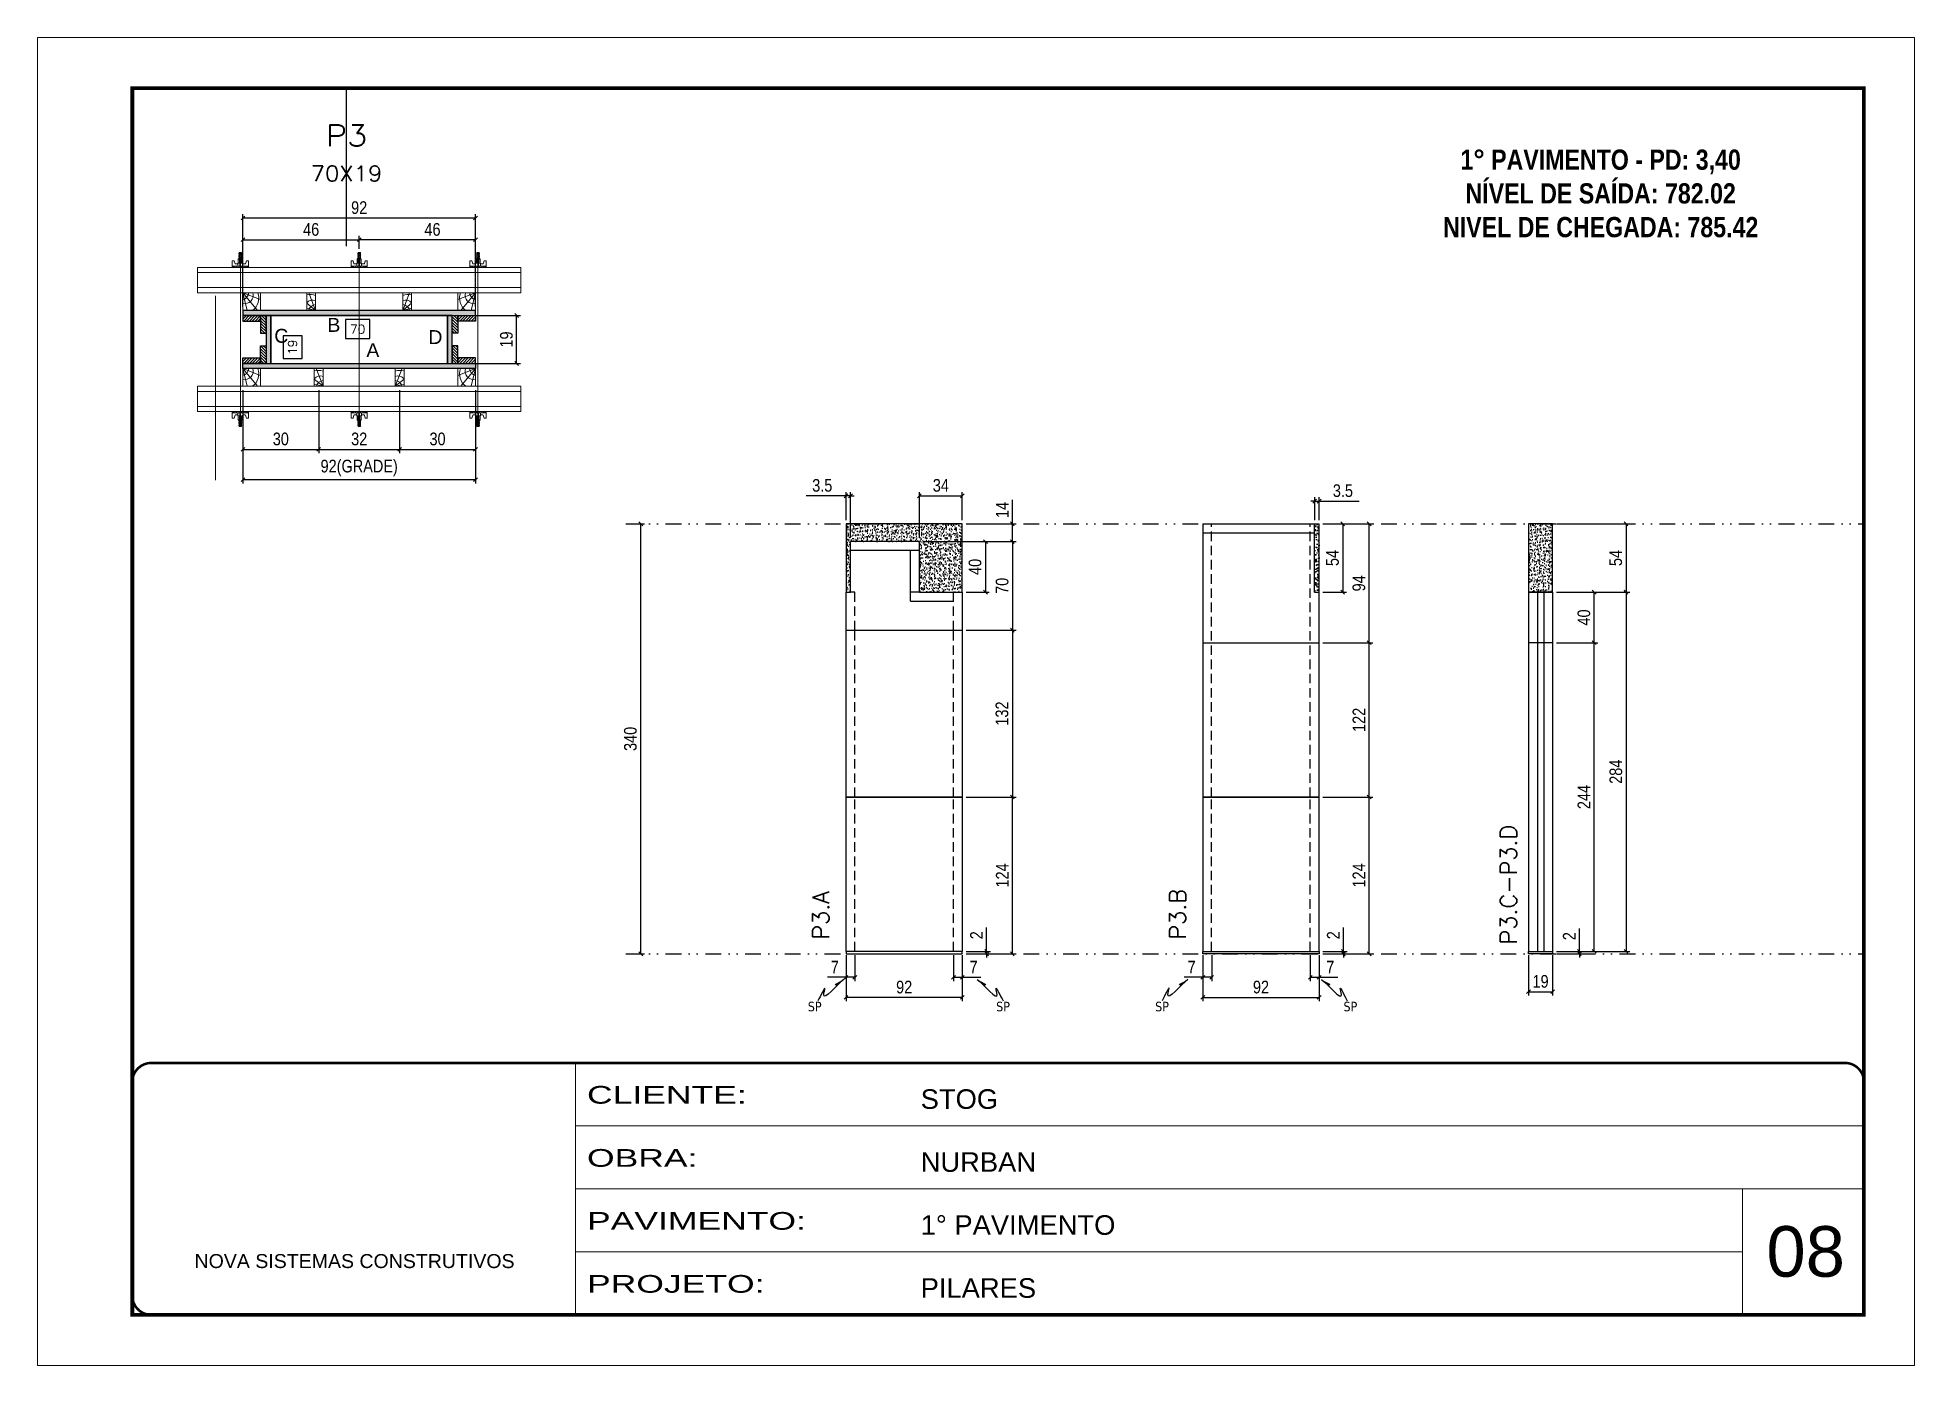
# Model space of a CAD drawing. Header units: millimetres. Extents: x 169816 to 178745, y 96537 to 113647.
# Drawn here: x 174585 to 176070, y 110320 to 111370 of the extents above; entities that cross this region are included whole.
import ezdxf
from ezdxf.enums import TextEntityAlignment as Align

# ---------------------------------------------------------------- set-up
doc = ezdxf.new("R2010")
doc.units = ezdxf.units.MM
for name, pattern in [('CONTINUO', [0]), ('DASHED', [0.75, 0.5, -0.25]), ('DIVIDE2', [0.625, 0.25, -0.125, 0, -0.125, 0, -0.125]), ('HIDDEN', [0.375, 0.25, -0.125])]:
    doc.linetypes.add(name, pattern=pattern)
for name, color, linetype, lineweight in [('CARIMBO', 255, 'Continuous', 9), ('Folhas', 255, 'Continuous', 9), ('Hachura', 251, 'Continuous', 9), ('Madeira', 126, 'Continuous', 18), ('Perfil Metálico', 224, 'Continuous', 18), ('SARRAFO DE PRESSAO', 251, 'DASHED', 9), ('Texto Seção', 7, 'Continuous', 15)]:
    doc.layers.add(name, color=color, linetype=linetype, lineweight=lineweight)
for name, color, linetype in [('CHAPA', 1, 'Continuous'), ('COTA', 241, 'Continuous'), ('Cota Seção (2x)', 241, 'Continuous'), ('MEIO_PONT', 93, 'Continuous'), ('NOMENCLATURA', 7, 'Continuous'), ('Nível', 160, 'Continuous'), ('Painéis', 200, 'Continuous'), ('SARR_2.2x7', 40, 'Continuous'), ('SARRAFO', 251, 'Continuous'), ('Sarrafo de Pressão', 42, 'HIDDEN'), ('texto', 7, 'Continuous'), ('Texto de Titulo', 7, 'Continuous'), ('Texto Qtd Sarr', 242, 'Continuous'), ('TEXTO_GERAL', 7, 'Continuous')]:
    doc.layers.add(name, color=color, linetype=linetype)
doc.styles.add('ARIAL', font='arial.ttf')
doc.styles.add('COTA TECNICA', font='techl___.ttf', dxfattribs={"height": 10})
doc.styles.add('COTA TECNICA 2X', font='techl___.ttf', dxfattribs={"height": 10})
doc.styles.add('COTA TECNICA-50', font='techl___.ttf', dxfattribs={"height": 10})
doc.styles.add('REGUA-120', font='ROMANS.shx', dxfattribs={"height": 15})
doc.styles.add('ROMANC', font='techb___.ttf', dxfattribs={"height": 2.5})
doc.styles.add('ROMANS', font='romans.shx')
doc.styles.get("Standard").update_dxf_attribs({"font": 'arial.ttf'})
doc.styles.add('Tecnologia', font='')
doc.styles.get('Tecnologia').set_extended_font_data('Forgotten Futurist')
doc.dimstyles.new('COTA PAINEL-50', dxfattribs={"dimtxt": 10, "dimasz": 3, "dimexe": 3, "dimexo": 3, "dimgap": 3, "dimtad": 1, "dimdec": 1, "dimzin": 12, "dimdsep": 46, "dimtxsty": 'COTA TECNICA-50', "dimblk1": 'OBLIQUE', "dimblk2": 'OBLIQUE', "dimsah": 1, "dimcen": 0.9, "dimclrd": 4, "dimclre": 4, "dimclrt": 240, "dimadec": 1, "dimazin": 3, "dimtfac": 1, "dimtdec": 1, "dimtmove": 0, "dimatfit": 3, "dimfxl": 1, "dimtolj": 1, "dimtzin": 12, "dimarcsym": 0})
doc.dimstyles.new('PAINEL', dxfattribs={"dimtxt": 10, "dimasz": 3, "dimexe": 3, "dimexo": 3, "dimgap": 3, "dimtad": 1, "dimdec": 1, "dimzin": 12, "dimdsep": 46, "dimtxsty": 'COTA TECNICA', "dimblk1": 'OBLIQUE', "dimblk2": 'OBLIQUE', "dimsah": 1, "dimcen": 0.9, "dimclrd": 4, "dimclre": 4, "dimclrt": 240, "dimadec": 1, "dimazin": 3, "dimtfac": 1, "dimtdec": 1, "dimtmove": 0, "dimatfit": 3, "dimfxl": 1, "dimtolj": 1, "dimtzin": 12, "dimarcsym": 0})
doc.dimstyles.new('SECAO PILAR', dxfattribs={"dimtxt": 10, "dimasz": 3, "dimexe": 3, "dimexo": 3, "dimgap": 3, "dimtad": 1, "dimdec": 1, "dimlfac": 0.5, "dimzin": 12, "dimdsep": 46, "dimtxsty": 'COTA TECNICA 2X', "dimblk1": 'OBLIQUE', "dimblk2": 'OBLIQUE', "dimsah": 1, "dimcen": 0.9, "dimclrd": 256, "dimclre": 256, "dimclrt": 256, "dimadec": 1, "dimazin": 3, "dimtfac": 1, "dimtdec": 1, "dimtmove": 0, "dimatfit": 3, "dimfxl": 1, "dimtolj": 1, "dimtzin": 12, "dimarcsym": 0})
doc.dimstyles.new('SECÇÃO 2', dxfattribs={"dimtxt": 7, "dimasz": 6, "dimexe": 0.18, "dimexo": 2, "dimgap": -4, "dimtad": 3, "dimdec": 1, "dimlfac": 0.5, "dimzin": 12, "dimdsep": 46, "dimtxsty": 'ROMANS', "dimblk": 'ARCHTICK', "dimcen": 0.09, "dimse1": 1, "dimse2": 1, "dimsd1": 1, "dimsd2": 1, "dimclrd": 180, "dimclre": 5, "dimclrt": 1, "dimadec": 0, "dimazin": 3, "dimtfac": 1, "dimtdec": 1, "dimtofl": 0, "dimtmove": 0, "dimatfit": 3, "dimldrblk": 'ARCHTICK', "dimfxl": 1, "dimtolj": 1, "dimtzin": 0, "dimarcsym": 0})
doc.dimstyles.get("Standard").update_dxf_attribs({"dimtxt": 0.18, "dimasz": 0.18, "dimexe": 0.18, "dimexo": 0.0625, "dimgap": 0.09, "dimtad": 0, "dimtih": 1, "dimtoh": 1, "dimdec": 4, "dimzin": 0, "dimdsep": 46, "dimtxsty": 'Standard', "dimcen": 0.09, "dimadec": 0, "dimazin": 0, "dimtfac": 1, "dimtdec": 4, "dimtofl": 0, "dimtmove": 0, "dimatfit": 3, "dimfxl": 1, "dimtolj": 1, "dimtzin": 0, "dimarcsym": 0})
pattern_1 = [(225, (165428.0424, 88220.7903), (1.12253202, -1.12253202), [])]
pattern_2 = [(225, (165623.0424, 88220.7903), (1.12253202, -1.12253202), [])]
pattern_3 = [(135, (152021.1861, 120615.1503), (-1.12253202, -1.12253202), [])]
pattern_4 = [(135, (151981.1861, 120615.1503), (-1.12253202, -1.12253202), [])]

msp = doc.modelspace()

# ---------------------------------------------------------------- texts
at = {"layer": 'CARIMBO', "style": 'ARIAL'}
msp.add_text('08', height=40, dxfattribs=at).set_placement((175952.38, 110390.1))
at = {"layer": 'NOMENCLATURA', "color": 2, "insert": (175821.26, 111308.09), "char_height": 16, "attachment_point": 2, "style": 'ROMANC'}
msp.add_mtext_dynamic_manual_height_columns('\\P1° PAVIMENTO - PD: 3,40\\PNÍVEL DE SAÍDA: 782.02\\PNIVEL DE CHEGADA: 785.42', width=328.3607, gutter_width=1, heights=[0], dxfattribs=at)
at = {"layer": 'texto', "color": 0, "char_height": 7.5, "attachment_point": 5}
for insert in [(175199.41, 110603.69), (175348.43, 110603.69), (175474.21, 110603.69), (175623.24, 110603.69)]:
    msp.add_mtext('{\\fTahoma|b0|i0|c0|p34;\\C4;SP}', dxfattribs=dict(at, insert=insert))
at = {"layer": 'Texto Seção', "char_height": 13, "width": 285.3299, "attachment_point": 7, "rotation": 90, "style": 'REGUA-120'}
for s, insert in [('\\pxt4;P3.C-P3.D', (175754.79, 110652.78)), ('P3.A', (175210.72, 110656.62)), ('P3.B', (175492.99, 110656.62))]:
    msp.add_mtext(s, dxfattribs=dict(at, insert=insert))
at = {"layer": 'TEXTO_GERAL', "style": 'ARIAL'}
for s, p in [('C', (174777.38, 111134.1)), ('B', (174819, 111142.75)), ('D', (174899.33, 111133.1)), ('A', (174849.81, 111122.79))]:
    msp.add_text(s, height=11, dxfattribs=at).set_placement(p, align=Align.MIDDLE_CENTER)

# ---------------------------------------------------------------- blocks, each defined once
blk = doc.blocks.new('9999999999')
at = {"color": 30, "linetype": 'CONTINUO'}
for p, q in [((98564.6, 34230.2), (98564.6, 34429.4)), ((98564.6, 34379.6), (99584, 34379.6)), ((98564.6, 34329.8), (99488, 34329.8)), ((99584, 34329.8), (99488, 34329.8)), ((99488, 34329.8), (99488, 34230.2)), ((98564.6, 34280), (99488, 34280))]:
    blk.add_line(p, q, dxfattribs=at)
at = {"color": 30, "linetype": 'CONTINUO', "const_width": 2}
blk.add_lwpolyline([(99584, 34230.2), (99584, 34414.4, 0.414214), (99569, 34429.4), (98229, 34429.4, 0.414214), (98214, 34414.4), (98214, 34245.2, 0.414214), (98229, 34230.2), (99584, 34230.2)], format="xyb", dxfattribs=at)
at = {"layer": 'Folhas'}
blk.add_lwpolyline([(98139, 34190.2), (99624, 34190.2), (99624, 35240.2), (98139, 35240.2)], close=True, dxfattribs=at)
at = {"layer": 'Folhas', "color": 30, "const_width": 3}
blk.add_lwpolyline([(98214, 34230.2), (99584, 34230.2), (99584, 35200.2), (98214, 35200.2)], close=True, dxfattribs=at)
at = {"color": 7, "linetype": 'Continuous', "ltscale": 5, "style": 'ARIAL'}
for s, height, p in [('STOG', 15.48, (98837.7, 34393.1)), ('NURBAN', 15.48, (98837.7, 34343.3)), ('1° PAVIMENTO', 15.483, (98837.7, 34293.5)), ('NOVA SISTEMAS CONSTRUTIVOS', 11.059, (98263.2, 34267.2)), ('PILARES', 15.48, (98837.7, 34243.7))]:
    blk.add_text(s, height=height, dxfattribs=at).set_placement(p)
at = {"layer": 'Folhas', "color": 7, "style": 'Tecnologia', "width": 1.5}
for s, p in [('CLIENTE:', (98573.7, 34397.2)), ('OBRA:', (98573.7, 34347.3)), ('PAVIMENTO:', (98573.7, 34297.5)), ('PROJETO:', (98573.7, 34247.7))]:
    blk.add_text(s, height=14, dxfattribs=at).set_placement(p)
blk = doc.blocks.new('titulo1')
at = {"layer": 'Defpoints', "color": 252, "linetype": 'HIDDEN', "ltscale": 2}
blk.add_line((0, 0), (0, 125), dxfattribs=at)
at = {"layer": 'Defpoints', "style": 'ROMANS', "oblique": 15}
blk.add_attdef('FOLHA', text='', height=10, dxfattribs=at).set_placement((0, 15.6), align=Align.MIDDLE_CENTER)
at = {"layer": 'Texto Qtd Sarr', "color": 3, "style": 'ROMANS', "oblique": 15}
for tag, height, p in [('TITULO', 17, (0, 71.4)), ('SEÇÃO', 12, (0, 41.5))]:
    blk.add_attdef(tag, text='', height=height, dxfattribs=at).set_placement(p, align=Align.MIDDLE_CENTER)
blk = doc.blocks.new('*D56')
at = {"layer": 'Cota Seção (2x)', "color": 180, "lineweight": -2, "transparency": 16777216}
for p, q in [((174847.4, 111146.9), (174828.1, 111146.9)), ((174828.1, 111146.9), (174828.1, 111131.9)), ((174847.4, 111131.9), (174847.4, 111146.9)), ((174828.1, 111131.9), (174847.4, 111131.9))]:
    blk.add_line(p, q, dxfattribs=at)
at = {"layer": 'Defpoints', "color": 0, "transparency": 16777216}
for p in [(174909, 111127.9), (174769, 111112.2), (174909, 111112.2)]:
    blk.add_point(p, dxfattribs=at)
at = {"layer": 'Cota Seção (2x)', "color": 1, "transparency": 16777216, "insert": (174837.8, 111139.4), "char_height": 7, "attachment_point": 5, "style": 'ROMANS'}
blk.add_mtext('\\A1;70', dxfattribs=at)
blk = doc.blocks.new('_ArchTick')
at = {"color": 0, "linetype": 'ByBlock', "const_width": 0.15}
blk.add_lwpolyline([(-0.5, -0.5), (0.5, 0.5)], dxfattribs=at)
blk = doc.blocks.new('*D57')
at = {"layer": 'Cota Seção (2x)', "color": 180, "lineweight": -2, "transparency": 16777216}
for p, q in [((174793.8, 111134.1), (174778.8, 111134.1)), ((174778.8, 111134.1), (174778.8, 111116.1)), ((174793.8, 111116.1), (174793.8, 111134.1)), ((174778.8, 111116.1), (174793.8, 111116.1))]:
    blk.add_line(p, q, dxfattribs=at)
at = {"layer": 'Defpoints', "color": 0, "transparency": 16777216}
for p in [(174769, 111150.2), (174797.8, 111150.2), (174769, 111112.2)]:
    blk.add_point(p, dxfattribs=at)
at = {"layer": 'Cota Seção (2x)', "color": 1, "transparency": 16777216, "insert": (174786.3, 111125.1), "char_height": 7, "attachment_point": 5, "rotation": 90, "style": 'ROMANS'}
blk.add_mtext('\\A1;19', dxfattribs=at)
blk = doc.blocks.new('_Oblique')
at = {"color": 0, "linetype": 'ByBlock', "lineweight": -2}
blk.add_line((-0.5, -0.5), (0.5, 0.5), dxfattribs=at)
blk = doc.blocks.new('*D65')
at = {"layer": 'Cota Seção (2x)', "lineweight": -2, "transparency": 16777216}
for p, q in [((174915.6, 111150.2), (174966.6, 111150.2)), ((174963.6, 111112.2), (174963.6, 111150.2)), ((174915.6, 111112.2), (174966.6, 111112.2))]:
    blk.add_line(p, q, dxfattribs=at)
at = {"layer": 'Defpoints', "color": 0, "transparency": 16777216}
for p in [(174912.6, 111150.2), (174963.6, 111150.2), (174912.6, 111112.2)]:
    blk.add_point(p, dxfattribs=at)
at = {"layer": 'Cota Seção (2x)', "lineweight": -2, "transparency": 16777216, "xscale": 3, "yscale": 3, "zscale": 3}
for p, rotation in [((174963.6, 111150.2), 90), ((174963.6, 111112.2), 270)]:
    blk.add_blockref('_Oblique', p, dxfattribs=dict(at, rotation=rotation))
at = {"layer": 'Cota Seção (2x)', "transparency": 16777216, "insert": (174955.5, 111131.2), "char_height": 10, "attachment_point": 5, "rotation": 90, "style": 'COTA TECNICA 2X'}
blk.add_mtext('\\A1;19', dxfattribs=at)
blk = doc.blocks.new('*D58')
at = {"layer": 'Cota Seção (2x)', "lineweight": -2, "transparency": 16777216}
for p, q in [((174747, 111091.2), (174747, 111017.4)), ((174931, 111091.2), (174931, 111017.4)), ((174747, 111020.4), (174931, 111020.4))]:
    blk.add_line(p, q, dxfattribs=at)
at = {"layer": 'Defpoints', "color": 0, "transparency": 16777216}
for p in [(174747, 111094.2), (174931, 111094.2), (174931, 111020.4)]:
    blk.add_point(p, dxfattribs=at)
at = {"layer": 'Cota Seção (2x)', "lineweight": -2, "transparency": 16777216, "xscale": 3, "yscale": 3, "zscale": 3, "rotation": 180}
blk.add_blockref('_Oblique', (174747, 111020.4), dxfattribs=at)
at = {"layer": 'Cota Seção (2x)', "lineweight": -2, "transparency": 16777216, "xscale": 3, "yscale": 3, "zscale": 3}
blk.add_blockref('_Oblique', (174931, 111020.4), dxfattribs=at)
at = {"layer": 'Cota Seção (2x)', "transparency": 16777216, "insert": (174839, 111029.6), "char_height": 10, "attachment_point": 5, "style": 'COTA TECNICA 2X'}
blk.add_mtext('\\A1;92(GRADE)', dxfattribs=at)
blk = doc.blocks.new('*D59')
at = {"layer": 'Cota Seção (2x)', "lineweight": -2, "transparency": 16777216}
for p, q in [((174871, 111091.2), (174871, 111041.3)), ((174931, 111091.2), (174931, 111041.3)), ((174871, 111044.3), (174931, 111044.3))]:
    blk.add_line(p, q, dxfattribs=at)
at = {"layer": 'Defpoints', "color": 0, "transparency": 16777216}
for p in [(174871, 111094.2), (174931, 111094.2), (174931, 111044.3)]:
    blk.add_point(p, dxfattribs=at)
at = {"layer": 'Cota Seção (2x)', "lineweight": -2, "transparency": 16777216, "xscale": 3, "yscale": 3, "zscale": 3, "rotation": 180}
blk.add_blockref('_Oblique', (174871, 111044.3), dxfattribs=at)
at = {"layer": 'Cota Seção (2x)', "lineweight": -2, "transparency": 16777216, "xscale": 3, "yscale": 3, "zscale": 3}
blk.add_blockref('_Oblique', (174931, 111044.3), dxfattribs=at)
at = {"layer": 'Cota Seção (2x)', "transparency": 16777216, "insert": (174901, 111052.5), "char_height": 10, "attachment_point": 5, "style": 'COTA TECNICA 2X'}
blk.add_mtext('\\A1;30', dxfattribs=at)
blk = doc.blocks.new('*D60')
at = {"layer": 'Cota Seção (2x)', "lineweight": -2, "transparency": 16777216}
for p, q in [((174747, 111091.2), (174747, 111041.3)), ((174807, 111091.2), (174807, 111041.3)), ((174747, 111044.3), (174807, 111044.3))]:
    blk.add_line(p, q, dxfattribs=at)
at = {"layer": 'Defpoints', "color": 0, "transparency": 16777216}
for p in [(174747, 111094.2), (174807, 111094.2), (174807, 111044.3)]:
    blk.add_point(p, dxfattribs=at)
at = {"layer": 'Cota Seção (2x)', "lineweight": -2, "transparency": 16777216, "xscale": 3, "yscale": 3, "zscale": 3, "rotation": 180}
blk.add_blockref('_Oblique', (174747, 111044.3), dxfattribs=at)
at = {"layer": 'Cota Seção (2x)', "lineweight": -2, "transparency": 16777216, "xscale": 3, "yscale": 3, "zscale": 3}
blk.add_blockref('_Oblique', (174807, 111044.3), dxfattribs=at)
at = {"layer": 'Cota Seção (2x)', "transparency": 16777216, "insert": (174777, 111052.5), "char_height": 10, "attachment_point": 5, "style": 'COTA TECNICA 2X'}
blk.add_mtext('\\A1;30', dxfattribs=at)
blk = doc.blocks.new('*D61')
at = {"layer": 'Cota Seção (2x)', "lineweight": -2, "transparency": 16777216}
for p, q in [((174807, 111091.2), (174807, 111041.3)), ((174871, 111091.2), (174871, 111041.3)), ((174807, 111044.3), (174871, 111044.3))]:
    blk.add_line(p, q, dxfattribs=at)
at = {"layer": 'Defpoints', "color": 0, "transparency": 16777216}
for p in [(174807, 111094.2), (174871, 111094.2), (174871, 111044.3)]:
    blk.add_point(p, dxfattribs=at)
at = {"layer": 'Cota Seção (2x)', "lineweight": -2, "transparency": 16777216, "xscale": 3, "yscale": 3, "zscale": 3, "rotation": 180}
blk.add_blockref('_Oblique', (174807, 111044.3), dxfattribs=at)
at = {"layer": 'Cota Seção (2x)', "lineweight": -2, "transparency": 16777216, "xscale": 3, "yscale": 3, "zscale": 3}
blk.add_blockref('_Oblique', (174871, 111044.3), dxfattribs=at)
at = {"layer": 'Cota Seção (2x)', "transparency": 16777216, "insert": (174839, 111052.5), "char_height": 10, "attachment_point": 5, "style": 'COTA TECNICA 2X'}
blk.add_mtext('\\A1;32', dxfattribs=at)
blk = doc.blocks.new('*D62')
at = {"layer": 'Cota Seção (2x)', "lineweight": -2, "transparency": 16777216}
for p, q in [((174747, 111157.2), (174747, 111230.3)), ((174747, 111227.3), (174931, 111227.3)), ((174931, 111157.2), (174931, 111230.3))]:
    blk.add_line(p, q, dxfattribs=at)
at = {"layer": 'Defpoints', "color": 0, "transparency": 16777216}
for p in [(174931, 111227.3), (174747, 111154.2), (174931, 111154.2)]:
    blk.add_point(p, dxfattribs=at)
at = {"layer": 'Cota Seção (2x)', "lineweight": -2, "transparency": 16777216, "xscale": 3, "yscale": 3, "zscale": 3, "rotation": 180}
blk.add_blockref('_Oblique', (174747, 111227.3), dxfattribs=at)
at = {"layer": 'Cota Seção (2x)', "lineweight": -2, "transparency": 16777216, "xscale": 3, "yscale": 3, "zscale": 3}
blk.add_blockref('_Oblique', (174931, 111227.3), dxfattribs=at)
at = {"layer": 'Cota Seção (2x)', "transparency": 16777216, "insert": (174839, 111235.4), "char_height": 10, "attachment_point": 5, "style": 'COTA TECNICA 2X'}
blk.add_mtext('\\A1;92', dxfattribs=at)
blk = doc.blocks.new('*D63')
at = {"layer": 'Cota Seção (2x)', "lineweight": -2, "transparency": 16777216}
for p, q in [((174747, 111191.2), (174747, 111213.1)), ((174839.1, 111203), (174839.1, 111213.1)), ((174747, 111210.1), (174839.1, 111210.1))]:
    blk.add_line(p, q, dxfattribs=at)
at = {"layer": 'Defpoints', "color": 0, "transparency": 16777216}
for p in [(174839.1, 111210.1), (174839.1, 111200), (174747, 111188.2)]:
    blk.add_point(p, dxfattribs=at)
at = {"layer": 'Cota Seção (2x)', "lineweight": -2, "transparency": 16777216, "xscale": 3, "yscale": 3, "zscale": 3, "rotation": 180}
blk.add_blockref('_Oblique', (174747, 111210.1), dxfattribs=at)
at = {"layer": 'Cota Seção (2x)', "lineweight": -2, "transparency": 16777216, "xscale": 3, "yscale": 3, "zscale": 3}
blk.add_blockref('_Oblique', (174839.1, 111210.1), dxfattribs=at)
at = {"layer": 'Cota Seção (2x)', "transparency": 16777216, "insert": (174801, 111218.2), "char_height": 10, "attachment_point": 5, "style": 'COTA TECNICA 2X'}
blk.add_mtext('\\A1;46', dxfattribs=at)
blk = doc.blocks.new('*D64')
at = {"layer": 'Cota Seção (2x)', "lineweight": -2, "transparency": 16777216}
for p, q in [((174839.1, 111203), (174839.1, 111213.1)), ((174931, 111191.2), (174931, 111213.1)), ((174931, 111210.1), (174839.1, 111210.1))]:
    blk.add_line(p, q, dxfattribs=at)
at = {"layer": 'Defpoints', "color": 0, "transparency": 16777216}
for p in [(174839.1, 111210.1), (174839.1, 111200), (174931, 111188.2)]:
    blk.add_point(p, dxfattribs=at)
at = {"layer": 'Cota Seção (2x)', "lineweight": -2, "transparency": 16777216, "xscale": 3, "yscale": 3, "zscale": 3, "rotation": 180}
blk.add_blockref('_Oblique', (174839.1, 111210.1), dxfattribs=at)
at = {"layer": 'Cota Seção (2x)', "lineweight": -2, "transparency": 16777216, "xscale": 3, "yscale": 3, "zscale": 3}
blk.add_blockref('_Oblique', (174931, 111210.1), dxfattribs=at)
at = {"layer": 'Cota Seção (2x)', "transparency": 16777216, "insert": (174897, 111218.2), "char_height": 10, "attachment_point": 5, "style": 'COTA TECNICA 2X'}
blk.add_mtext('\\A1;46', dxfattribs=at)
blk = doc.blocks.new('C')
at = {"layer": 'Hachura', "color": 0}
for p, q in [((0, 3.22), (0, -3.22)), ((0.45, 3.22), (0, 3.22)), ((0.46, 3.16), (0, 3.16)), ((0.46, 3.05), (0, 3.05)), ((0.46, 2.88), (0, 2.88)), ((0, 2.75), (0, -1.16)), ((0.46, 2.65), (0, 2.65)), ((0.46, 2.23), (0, 2.23)), ((0.46, 1.51), (0, 1.51)), ((0.39, 0.49), (0.17, 0.49)), ((0.45, -3.23), (0.45, 3.22)), ((0.45, 3.22), (2.58, 3.22)), ((1.74, 0.97), (0.45, 0.97)), ((1.45, 0.1), (0.45, 0.1)), ((1.35, 1.94), (1.35, 0.96)), ((2.58, 2.39), (1.47, 2.09)), ((1.74, -0.97), (1.74, 0.97)), ((1.74, 0.97), (1.74, 0.84)), ((1.74, 0.97), (1.74, 0.84)), ((1.74, 0.84), (3.35, 0.84)), ((3.35, 0.45), (1.74, 0.45)), ((2.58, 3.22), (2.58, 2.39)), ((3.32, 0.84), (3.32, -0.84)), ((3.35, 0.84), (3.35, -0.84)), ((3.68, 0.45), (3.35, 0.45)), ((3.84, -0.52), (3.35, 0.45)), ((3.35, 0.06), (3.67, -0.57)), ((3.68, 0.45), (4.16, -0.52)), ((3.72, 0.5), (4.25, -0.57)), ((4.37, -0.55), (3.83, 0.53)), ((4.15, 0.45), (3.93, 0.45)), ((4.42, -0.52), (3.93, 0.45)), ((4.15, 0.45), (4.26, 0.45)), ((4.26, 0.45), (4.74, -0.52)), ((4.3, 0.5), (4.83, -0.57)), ((4.95, -0.55), (4.41, 0.53)), ((4.51, 0.45), (4.84, 0.45)), ((5, -0.52), (4.51, 0.45)), ((4.84, 0.45), (5.32, -0.52)), ((4.88, 0.5), (5.41, -0.57)), ((5.53, -0.55), (4.99, 0.53)), ((5.58, -0.52), (5.09, 0.45)), ((5.42, 0.45), (5.09, 0.45)), ((5.58, -0.52), (5.09, 0.45)), ((5.42, 0.45), (5.74, -0.19)), ((5.46, 0.5), (5.74, -0.07)), ((5.74, 0.19), (5.57, 0.53)), ((5.74, 0.32), (5.68, 0.45)), ((5.68, 0.45), (5.74, 0.45)), ((5.74, 0.45), (5.9, 0.29)), ((5.74, 0.45), (5.74, -0.52)), ((5.9, -0.36), (5.9, 0.29)), ((0.45, 0), (0, 0)), ((0.46, -1.52), (0, -1.52)), ((0.46, -2.23), (0, -2.23)), ((0.46, -2.65), (0, -2.65)), ((0.46, -2.88), (0, -2.88)), ((0.46, -3.05), (0, -3.05)), ((0.46, -3.16), (0, -3.16)), ((0, -3.22), (2.57, -3.22)), ((0.08, -0.48), (0.29, -0.48)), ((0.29, -0.48), (0.4, -0.48)), ((0.45, 0), (0.45, -0.97)), ((0.45, -0.16), (1.45, -0.16)), ((0.45, -0.65), (0.45, -0.32)), ((0.45, -3.23), (0.45, -0.65)), ((0.45, -0.97), (1.74, -0.97)), ((1.35, -1.94), (1.35, -0.97)), ((2.58, -2.39), (1.47, -2.1)), ((3.35, -0.32), (1.74, -0.32)), ((3.35, -0.84), (1.74, -0.84)), ((2.58, -3.23), (2.58, -2.39)), ((3.35, -0.07), (3.58, -0.52)), ((3.35, -0.52), (3.58, -0.52)), ((3.84, -0.52), (4.16, -0.52)), ((4.42, -0.52), (4.74, -0.52)), ((4.63, -0.52), (4.74, -0.52)), ((5, -0.52), (5.32, -0.52)), ((5.58, -0.52), (5.74, -0.52)), ((5.74, -0.52), (5.9, -0.36)), ((5.74, -0.52), (5.74, -0.52))]:
    blk.add_line(p, q, dxfattribs=at)
for centre, radius, start, end in [((1.52, 1.94), 0.161, 104.74356, 180), ((1.44, -0.03), 0.129, 272.69497, 87.30503), ((3.81, 0.39), 0.143, 25.56881, 154.43119), ((4.39, 0.39), 0.143, 25.56881, 154.43119), ((4.97, 0.39), 0.143, 25.56881, 154.43119), ((5.55, 0.39), 0.143, 25.56881, 154.43119), ((0.17, -0.37), 0.174, 221.74404, 317.85924), ((1.52, -1.94), 0.161, 180, 255.25644), ((3.71, -0.4), 0.174, 222.14076, 318.25596), ((4.29, -0.4), 0.174, 222.14076, 318.25596), ((4.87, -0.4), 0.174, 222.14076, 318.25596), ((5.45, -0.4), 0.174, 222.14076, 318.25596), ((5.61, -0.4), 0.174, 317.85924, 318.25596)]:
    blk.add_arc(centre, radius, start, end, dxfattribs=at)
blk = doc.blocks.new('PONTALETE')
at = {"layer": 'Madeira'}
for q in [(2.71, 7), (7, 5.76), (7, 1.74)]:
    blk.add_line((0, 0), q, dxfattribs=at)
blk.add_lwpolyline([(0, 0), (7, 0), (7, 7), (0, 7)], close=True, dxfattribs=at)
for centre, radius, start, end in [((2.04, 0.06), 6.23, 37.28179, 109.09128), ((1.09, 0.9), 3.19, 343.60304, 109.98471), ((-0.21, -0.78), 3.09, 14.63219, 86.0383)]:
    blk.add_arc(centre, radius, start, end, dxfattribs=at)
blk = doc.blocks.new('MEIO PONTALETE')
at = {"layer": 'Madeira'}
for q in [(2.71, 7), (3.5, 2.88), (3.5, 0.87)]:
    blk.add_line((0, 0), q, dxfattribs=at)
blk.add_lwpolyline([(0, 0), (3.5, 0), (3.5, 7), (0, 7)], close=True, dxfattribs=at)
for centre, radius, start, end in [((2.04, 0.06), 6.23, 76.44987, 109.09128), ((1.09, 0.9), 3.19, 40.90626, 109.98471), ((-0.21, -0.78), 3.09, 14.63219, 86.0383)]:
    blk.add_arc(centre, radius, start, end, dxfattribs=at)
blk = doc.blocks.new('*D219')
at = {"layer": 'COTA', "color": 4, "lineweight": -2, "transparency": 16777216}
for p, q in [((175053, 110985.4), (175064.8, 110985.4)), ((175061.8, 110645.4), (175061.8, 110985.4)), ((175053, 110645.4), (175064.8, 110645.4))]:
    blk.add_line(p, q, dxfattribs=at)
at = {"layer": 'Defpoints', "color": 0, "transparency": 16777216}
for p in [(175050, 110985.4), (175061.8, 110985.4), (175050, 110645.4)]:
    blk.add_point(p, dxfattribs=at)
at = {"layer": 'COTA', "color": 4, "lineweight": -2, "transparency": 16777216, "xscale": 3, "yscale": 3, "zscale": 3}
for p, rotation in [((175061.8, 110985.4), 90), ((175061.8, 110645.4), 270)]:
    blk.add_blockref('_Oblique', p, dxfattribs=dict(at, rotation=rotation))
at = {"layer": 'COTA', "color": 240, "transparency": 16777216, "insert": (175053.6, 110815.4), "char_height": 10, "attachment_point": 5, "rotation": 90, "style": 'COTA TECNICA-50'}
blk.add_mtext('\\A1;340', dxfattribs=at)
blk = doc.blocks.new('*D203')
at = {"layer": 'COTA', "color": 4, "lineweight": -2, "transparency": 16777216}
for p, q in [((175224.2, 110644.4), (175224.2, 110608)), ((175316.2, 110644.4), (175316.2, 110608)), ((175316.2, 110611), (175224.2, 110611))]:
    blk.add_line(p, q, dxfattribs=at)
at = {"layer": 'Defpoints', "color": 0, "transparency": 16777216}
for p in [(175224.2, 110647.4), (175316.2, 110647.4), (175224.2, 110611)]:
    blk.add_point(p, dxfattribs=at)
at = {"layer": 'COTA', "color": 4, "lineweight": -2, "transparency": 16777216, "xscale": 3, "yscale": 3, "zscale": 3, "rotation": 180}
blk.add_blockref('_Oblique', (175224.2, 110611), dxfattribs=at)
at = {"layer": 'COTA', "color": 4, "lineweight": -2, "transparency": 16777216, "xscale": 3, "yscale": 3, "zscale": 3}
blk.add_blockref('_Oblique', (175316.2, 110611), dxfattribs=at)
at = {"layer": 'COTA', "color": 240, "transparency": 16777216, "insert": (175270.2, 110619.1), "char_height": 10, "attachment_point": 5, "style": 'COTA TECNICA'}
blk.add_mtext('\\A1;92', dxfattribs=at)
blk = doc.blocks.new('*D204')
at = {"layer": 'COTA', "color": 4, "lineweight": -2, "transparency": 16777216}
for p, q in [((175309.2, 110644.4), (175309.2, 110623.9)), ((175316.2, 110642.4), (175316.2, 110623.9)), ((175309.2, 110626.9), (175316.2, 110626.9)), ((175316.2, 110626.9), (175330.9, 110626.9))]:
    blk.add_line(p, q, dxfattribs=at)
at = {"layer": 'Defpoints', "color": 0, "transparency": 16777216}
for p in [(175309.2, 110647.4), (175316.2, 110645.4), (175316.2, 110626.9)]:
    blk.add_point(p, dxfattribs=at)
at = {"layer": 'COTA', "color": 4, "lineweight": -2, "transparency": 16777216, "xscale": 3, "yscale": 3, "zscale": 3, "rotation": 180}
blk.add_blockref('_Oblique', (175309.2, 110626.9), dxfattribs=at)
at = {"layer": 'COTA', "color": 4, "lineweight": -2, "transparency": 16777216, "xscale": 3, "yscale": 3, "zscale": 3}
blk.add_blockref('_Oblique', (175316.2, 110626.9), dxfattribs=at)
at = {"layer": 'COTA', "color": 240, "transparency": 16777216, "insert": (175325.1, 110634.9), "char_height": 10, "attachment_point": 5, "style": 'COTA TECNICA-50'}
blk.add_mtext('\\A1;7', dxfattribs=at)
blk = doc.blocks.new('*D205')
at = {"layer": 'COTA', "color": 4, "lineweight": -2, "transparency": 16777216}
for p, q in [((175224.2, 110642.4), (175224.2, 110623.9)), ((175231.2, 110644.4), (175231.2, 110623.9)), ((175224.2, 110626.9), (175209.5, 110626.9)), ((175231.2, 110626.9), (175224.2, 110626.9))]:
    blk.add_line(p, q, dxfattribs=at)
at = {"layer": 'Defpoints', "color": 0, "transparency": 16777216}
for p in [(175231.2, 110647.4), (175224.2, 110645.4), (175224.2, 110626.9)]:
    blk.add_point(p, dxfattribs=at)
at = {"layer": 'COTA', "color": 4, "lineweight": -2, "transparency": 16777216, "xscale": 3, "yscale": 3, "zscale": 3, "rotation": 180}
blk.add_blockref('_Oblique', (175224.2, 110626.9), dxfattribs=at)
at = {"layer": 'COTA', "color": 4, "lineweight": -2, "transparency": 16777216, "xscale": 3, "yscale": 3, "zscale": 3}
blk.add_blockref('_Oblique', (175231.2, 110626.9), dxfattribs=at)
at = {"layer": 'COTA', "color": 240, "transparency": 16777216, "insert": (175215.3, 110634.9), "char_height": 10, "attachment_point": 5, "style": 'COTA TECNICA-50'}
blk.add_mtext('\\A1;7', dxfattribs=at)
blk = doc.blocks.new('*D206')
at = {"layer": 'COTA', "color": 4, "linetype": 'ByBlock', "lineweight": -2, "transparency": 16777216}
for p, q in [((175319.2, 110769.4), (175358.8, 110769.4)), ((175355.8, 110645.4), (175355.8, 110769.4)), ((175319.2, 110645.4), (175358.8, 110645.4))]:
    blk.add_line(p, q, dxfattribs=at)
at = {"layer": 'Defpoints', "color": 0, "linetype": 'ByBlock', "transparency": 16777216}
for p in [(175316.2, 110769.4), (175355.8, 110769.4), (175316.2, 110645.4)]:
    blk.add_point(p, dxfattribs=at)
at = {"layer": 'COTA', "color": 4, "linetype": 'ByBlock', "lineweight": -2, "transparency": 16777216, "xscale": 3, "yscale": 3, "zscale": 3}
for p, rotation in [((175355.8, 110769.4), 90), ((175355.8, 110645.4), 270)]:
    blk.add_blockref('_Oblique', p, dxfattribs=dict(at, rotation=rotation))
at = {"layer": 'COTA', "color": 240, "linetype": 'ByBlock', "transparency": 16777216, "insert": (175347.8, 110707.4), "char_height": 10, "attachment_point": 5, "rotation": 90, "style": 'COTA TECNICA'}
blk.add_mtext('\\A1;124', dxfattribs=at)
blk = doc.blocks.new('*D207')
at = {"layer": 'COTA', "color": 4, "lineweight": -2, "transparency": 16777216}
for p, q in [((175335.4, 110647.4), (175335.4, 110666.2)), ((175319.2, 110647.4), (175338.4, 110647.4)), ((175335.4, 110645.4), (175335.4, 110647.4)), ((175319.2, 110645.4), (175338.4, 110645.4)), ((175335.4, 110645.4), (175335.4, 110642.4))]:
    blk.add_line(p, q, dxfattribs=at)
at = {"layer": 'Defpoints', "color": 0, "transparency": 16777216}
for p in [(175316.2, 110647.4), (175316.2, 110645.4), (175335.4, 110645.4)]:
    blk.add_point(p, dxfattribs=at)
at = {"layer": 'COTA', "color": 4, "lineweight": -2, "transparency": 16777216, "xscale": 3, "yscale": 3, "zscale": 3}
for p, rotation in [((175335.4, 110647.4), 270), ((175335.4, 110645.4), 90)]:
    blk.add_blockref('_Oblique', p, dxfattribs=dict(at, rotation=rotation))
at = {"layer": 'COTA', "color": 240, "transparency": 16777216, "insert": (175327.4, 110660.1), "char_height": 10, "attachment_point": 5, "rotation": 90, "style": 'COTA TECNICA-50'}
blk.add_mtext('\\A1;2', dxfattribs=at)
blk = doc.blocks.new('*D208')
at = {"layer": 'COTA', "color": 4, "linetype": 'ByBlock', "lineweight": -2, "transparency": 16777216}
for p, q in [((175319.2, 110769.4), (175358.8, 110769.4)), ((175355.8, 110645.4), (175355.8, 110769.4)), ((175319.2, 110645.4), (175358.8, 110645.4))]:
    blk.add_line(p, q, dxfattribs=at)
at = {"layer": 'Defpoints', "color": 0, "linetype": 'ByBlock', "transparency": 16777216}
for p in [(175316.2, 110769.4), (175355.8, 110769.4), (175316.2, 110645.4)]:
    blk.add_point(p, dxfattribs=at)
at = {"layer": 'COTA', "color": 4, "linetype": 'ByBlock', "lineweight": -2, "transparency": 16777216, "xscale": 3, "yscale": 3, "zscale": 3}
for p, rotation in [((175355.8, 110769.4), 90), ((175355.8, 110645.4), 270)]:
    blk.add_blockref('_Oblique', p, dxfattribs=dict(at, rotation=rotation))
at = {"layer": 'COTA', "color": 240, "linetype": 'ByBlock', "transparency": 16777216, "insert": (175347.8, 110707.4), "char_height": 10, "attachment_point": 5, "rotation": 90, "style": 'COTA TECNICA'}
blk.add_mtext('\\A1;124', dxfattribs=at)
blk = doc.blocks.new('*D209')
at = {"layer": 'COTA', "color": 4, "lineweight": -2, "transparency": 16777216}
for p, q in [((175506.5, 110644.4), (175506.5, 110608)), ((175598.5, 110644.4), (175598.5, 110608)), ((175506.5, 110611), (175598.5, 110611))]:
    blk.add_line(p, q, dxfattribs=at)
at = {"layer": 'Defpoints', "color": 0, "transparency": 16777216}
for p in [(175506.5, 110647.4), (175598.5, 110647.4), (175598.5, 110611)]:
    blk.add_point(p, dxfattribs=at)
at = {"layer": 'COTA', "color": 4, "lineweight": -2, "transparency": 16777216, "xscale": 3, "yscale": 3, "zscale": 3, "rotation": 180}
blk.add_blockref('_Oblique', (175506.5, 110611), dxfattribs=at)
at = {"layer": 'COTA', "color": 4, "lineweight": -2, "transparency": 16777216, "xscale": 3, "yscale": 3, "zscale": 3}
blk.add_blockref('_Oblique', (175598.5, 110611), dxfattribs=at)
at = {"layer": 'COTA', "color": 240, "transparency": 16777216, "insert": (175552.5, 110619.1), "char_height": 10, "attachment_point": 5, "style": 'COTA TECNICA'}
blk.add_mtext('\\A1;92', dxfattribs=at)
blk = doc.blocks.new('*D210')
at = {"layer": 'COTA', "color": 4, "lineweight": -2, "transparency": 16777216}
for p, q in [((175506.5, 110642.4), (175506.5, 110623.9)), ((175513.5, 110644.4), (175513.5, 110623.9)), ((175506.5, 110626.9), (175491.7, 110626.9)), ((175513.5, 110626.9), (175506.5, 110626.9))]:
    blk.add_line(p, q, dxfattribs=at)
at = {"layer": 'Defpoints', "color": 0, "transparency": 16777216}
for p in [(175513.5, 110647.4), (175506.5, 110645.4), (175506.5, 110626.9)]:
    blk.add_point(p, dxfattribs=at)
at = {"layer": 'COTA', "color": 4, "lineweight": -2, "transparency": 16777216, "xscale": 3, "yscale": 3, "zscale": 3, "rotation": 180}
blk.add_blockref('_Oblique', (175506.5, 110626.9), dxfattribs=at)
at = {"layer": 'COTA', "color": 4, "lineweight": -2, "transparency": 16777216, "xscale": 3, "yscale": 3, "zscale": 3}
blk.add_blockref('_Oblique', (175513.5, 110626.9), dxfattribs=at)
at = {"layer": 'COTA', "color": 240, "transparency": 16777216, "insert": (175497.6, 110634.9), "char_height": 10, "attachment_point": 5, "style": 'COTA TECNICA-50'}
blk.add_mtext('\\A1;7', dxfattribs=at)
blk = doc.blocks.new('*D211')
at = {"layer": 'COTA', "color": 4, "lineweight": -2, "transparency": 16777216}
for p, q in [((175591.5, 110644.4), (175591.5, 110623.9)), ((175598.5, 110642.4), (175598.5, 110623.9)), ((175591.5, 110626.9), (175598.5, 110626.9)), ((175598.5, 110626.9), (175613.2, 110626.9))]:
    blk.add_line(p, q, dxfattribs=at)
at = {"layer": 'Defpoints', "color": 0, "transparency": 16777216}
for p in [(175591.5, 110647.4), (175598.5, 110645.4), (175598.5, 110626.9)]:
    blk.add_point(p, dxfattribs=at)
at = {"layer": 'COTA', "color": 4, "lineweight": -2, "transparency": 16777216, "xscale": 3, "yscale": 3, "zscale": 3, "rotation": 180}
blk.add_blockref('_Oblique', (175591.5, 110626.9), dxfattribs=at)
at = {"layer": 'COTA', "color": 4, "lineweight": -2, "transparency": 16777216, "xscale": 3, "yscale": 3, "zscale": 3}
blk.add_blockref('_Oblique', (175598.5, 110626.9), dxfattribs=at)
at = {"layer": 'COTA', "color": 240, "transparency": 16777216, "insert": (175607.3, 110634.9), "char_height": 10, "attachment_point": 5, "style": 'COTA TECNICA-50'}
blk.add_mtext('\\A1;7', dxfattribs=at)
blk = doc.blocks.new('*D212')
at = {"layer": 'COTA', "color": 4, "linetype": 'ByBlock', "lineweight": -2, "transparency": 16777216}
for p, q in [((175601.5, 110769.4), (175641.1, 110769.4)), ((175638.1, 110645.4), (175638.1, 110769.4)), ((175601.5, 110645.4), (175641.1, 110645.4))]:
    blk.add_line(p, q, dxfattribs=at)
at = {"layer": 'Defpoints', "color": 0, "linetype": 'ByBlock', "transparency": 16777216}
for p in [(175598.5, 110769.4), (175638.1, 110769.4), (175598.5, 110645.4)]:
    blk.add_point(p, dxfattribs=at)
at = {"layer": 'COTA', "color": 4, "linetype": 'ByBlock', "lineweight": -2, "transparency": 16777216, "xscale": 3, "yscale": 3, "zscale": 3}
for p, rotation in [((175638.1, 110769.4), 90), ((175638.1, 110645.4), 270)]:
    blk.add_blockref('_Oblique', p, dxfattribs=dict(at, rotation=rotation))
at = {"layer": 'COTA', "color": 240, "linetype": 'ByBlock', "transparency": 16777216, "insert": (175630, 110707.4), "char_height": 10, "attachment_point": 5, "rotation": 90, "style": 'COTA TECNICA'}
blk.add_mtext('\\A1;124', dxfattribs=at)
blk = doc.blocks.new('*D213')
at = {"layer": 'COTA', "color": 4, "lineweight": -2, "transparency": 16777216}
for p, q in [((175617.7, 110647.4), (175617.7, 110666.2)), ((175601.5, 110647.4), (175620.7, 110647.4)), ((175617.7, 110645.4), (175617.7, 110647.4)), ((175601.5, 110645.4), (175620.7, 110645.4)), ((175617.7, 110645.4), (175617.7, 110642.4))]:
    blk.add_line(p, q, dxfattribs=at)
at = {"layer": 'Defpoints', "color": 0, "transparency": 16777216}
for p in [(175598.5, 110647.4), (175598.5, 110645.4), (175617.7, 110645.4)]:
    blk.add_point(p, dxfattribs=at)
at = {"layer": 'COTA', "color": 4, "lineweight": -2, "transparency": 16777216, "xscale": 3, "yscale": 3, "zscale": 3}
for p, rotation in [((175617.7, 110647.4), 270), ((175617.7, 110645.4), 90)]:
    blk.add_blockref('_Oblique', p, dxfattribs=dict(at, rotation=rotation))
at = {"layer": 'COTA', "color": 240, "transparency": 16777216, "insert": (175609.7, 110660.1), "char_height": 10, "attachment_point": 5, "rotation": 90, "style": 'COTA TECNICA-50'}
blk.add_mtext('\\A1;2', dxfattribs=at)
blk = doc.blocks.new('*D214')
at = {"layer": 'COTA', "color": 4, "linetype": 'ByBlock', "lineweight": -2, "transparency": 16777216}
for p, q in [((175601.5, 110769.4), (175641.1, 110769.4)), ((175638.1, 110645.4), (175638.1, 110769.4)), ((175601.5, 110645.4), (175641.1, 110645.4))]:
    blk.add_line(p, q, dxfattribs=at)
at = {"layer": 'Defpoints', "color": 0, "linetype": 'ByBlock', "transparency": 16777216}
for p in [(175598.5, 110769.4), (175638.1, 110769.4), (175598.5, 110645.4)]:
    blk.add_point(p, dxfattribs=at)
at = {"layer": 'COTA', "color": 4, "linetype": 'ByBlock', "lineweight": -2, "transparency": 16777216, "xscale": 3, "yscale": 3, "zscale": 3}
for p, rotation in [((175638.1, 110769.4), 90), ((175638.1, 110645.4), 270)]:
    blk.add_blockref('_Oblique', p, dxfattribs=dict(at, rotation=rotation))
at = {"layer": 'COTA', "color": 240, "linetype": 'ByBlock', "transparency": 16777216, "insert": (175630, 110707.4), "char_height": 10, "attachment_point": 5, "rotation": 90, "style": 'COTA TECNICA'}
blk.add_mtext('\\A1;124', dxfattribs=at)
blk = doc.blocks.new('*D200')
at = {"layer": 'COTA', "color": 4, "lineweight": -2, "transparency": 16777216}
for p, q in [((175764.2, 110644.4), (175764.2, 110612.5)), ((175783.2, 110644.4), (175783.2, 110612.5)), ((175764.2, 110615.5), (175783.2, 110615.5))]:
    blk.add_line(p, q, dxfattribs=at)
at = {"layer": 'Defpoints', "color": 0, "transparency": 16777216}
for p in [(175764.2, 110647.4), (175783.2, 110647.4), (175783.2, 110615.5)]:
    blk.add_point(p, dxfattribs=at)
at = {"layer": 'COTA', "color": 4, "lineweight": -2, "transparency": 16777216, "xscale": 3, "yscale": 3, "zscale": 3, "rotation": 180}
blk.add_blockref('_Oblique', (175764.2, 110615.5), dxfattribs=at)
at = {"layer": 'COTA', "color": 4, "lineweight": -2, "transparency": 16777216, "xscale": 3, "yscale": 3, "zscale": 3}
blk.add_blockref('_Oblique', (175783.2, 110615.5), dxfattribs=at)
at = {"layer": 'COTA', "color": 240, "transparency": 16777216, "insert": (175773.7, 110623.6), "char_height": 10, "attachment_point": 5, "style": 'COTA TECNICA'}
blk.add_mtext('\\A1;19', dxfattribs=at)
blk = doc.blocks.new('*D201')
at = {"layer": 'COTA', "color": 4, "lineweight": -2, "transparency": 16777216}
for p, q in [((175804.4, 110647.4), (175804.4, 110665.5)), ((175786.2, 110647.4), (175807.4, 110647.4)), ((175804.4, 110645.4), (175804.4, 110647.4)), ((175786.2, 110645.4), (175807.4, 110645.4)), ((175804.4, 110645.4), (175804.4, 110642.4))]:
    blk.add_line(p, q, dxfattribs=at)
at = {"layer": 'Defpoints', "color": 0, "transparency": 16777216}
for p in [(175783.2, 110647.4), (175804.4, 110647.4), (175783.2, 110645.4)]:
    blk.add_point(p, dxfattribs=at)
at = {"layer": 'COTA', "color": 4, "lineweight": -2, "transparency": 16777216, "xscale": 3, "yscale": 3, "zscale": 3}
for p, rotation in [((175804.4, 110647.4), 270), ((175804.4, 110645.4), 90)]:
    blk.add_blockref('_Oblique', p, dxfattribs=dict(at, rotation=rotation))
at = {"layer": 'COTA', "color": 240, "transparency": 16777216, "insert": (175796.4, 110659.4), "char_height": 10, "attachment_point": 5, "rotation": 90, "style": 'COTA TECNICA-50'}
blk.add_mtext('\\A1;2', dxfattribs=at)
blk = doc.blocks.new('*D215')
at = {"layer": 'COTA', "color": 4, "linetype": 'ByBlock', "lineweight": -2, "transparency": 16777216}
for p, q in [((175786.2, 110985.4), (175844.3, 110985.4)), ((175841.3, 110985.4), (175841.3, 110931.3)), ((175786.2, 110931.3), (175844.3, 110931.3))]:
    blk.add_line(p, q, dxfattribs=at)
at = {"layer": 'Defpoints', "color": 0, "linetype": 'ByBlock', "transparency": 16777216}
for p in [(175783.2, 110985.4), (175783.2, 110931.3), (175841.3, 110931.3)]:
    blk.add_point(p, dxfattribs=at)
at = {"layer": 'COTA', "color": 4, "linetype": 'ByBlock', "lineweight": -2, "transparency": 16777216, "xscale": 3, "yscale": 3, "zscale": 3}
for p, rotation in [((175841.3, 110985.4), 90), ((175841.3, 110931.3), 270)]:
    blk.add_blockref('_Oblique', p, dxfattribs=dict(at, rotation=rotation))
at = {"layer": 'COTA', "color": 240, "linetype": 'ByBlock', "transparency": 16777216, "insert": (175833.2, 110958.4), "char_height": 10, "attachment_point": 5, "rotation": 90, "style": 'COTA TECNICA'}
blk.add_mtext('\\A1;54', dxfattribs=at)
blk = doc.blocks.new('*D216')
at = {"layer": 'COTA', "color": 4, "lineweight": -2, "transparency": 16777216}
for p, q in [((175786.2, 110931.4), (175819.1, 110931.4)), ((175816.1, 110891.4), (175816.1, 110931.4)), ((175786.2, 110891.4), (175819.1, 110891.4))]:
    blk.add_line(p, q, dxfattribs=at)
at = {"layer": 'Defpoints', "color": 0, "transparency": 16777216}
for p in [(175783.2, 110931.4), (175816.1, 110931.4), (175783.2, 110891.4)]:
    blk.add_point(p, dxfattribs=at)
at = {"layer": 'COTA', "color": 4, "lineweight": -2, "transparency": 16777216, "xscale": 3, "yscale": 3, "zscale": 3}
for p, rotation in [((175816.1, 110931.4), 90), ((175816.1, 110891.4), 270)]:
    blk.add_blockref('_Oblique', p, dxfattribs=dict(at, rotation=rotation))
at = {"layer": 'COTA', "color": 240, "transparency": 16777216, "insert": (175808, 110911.4), "char_height": 10, "attachment_point": 5, "rotation": 90, "style": 'COTA TECNICA-50'}
blk.add_mtext('\\A1;40', dxfattribs=at)
blk = doc.blocks.new('*D202')
at = {"layer": 'COTA', "color": 4, "lineweight": -2, "transparency": 16777216}
for p, q in [((175601.5, 110891.4), (175641.1, 110891.4)), ((175638.1, 110769.4), (175638.1, 110891.4)), ((175601.5, 110769.4), (175641.1, 110769.4))]:
    blk.add_line(p, q, dxfattribs=at)
at = {"layer": 'Defpoints', "color": 0, "transparency": 16777216}
for p in [(175598.5, 110891.4), (175638.1, 110891.4), (175598.5, 110769.4)]:
    blk.add_point(p, dxfattribs=at)
at = {"layer": 'COTA', "color": 4, "lineweight": -2, "transparency": 16777216, "xscale": 3, "yscale": 3, "zscale": 3}
for p, rotation in [((175638.1, 110891.4), 90), ((175638.1, 110769.4), 270)]:
    blk.add_blockref('_Oblique', p, dxfattribs=dict(at, rotation=rotation))
at = {"layer": 'COTA', "color": 240, "transparency": 16777216, "insert": (175630, 110830.4), "char_height": 10, "attachment_point": 5, "rotation": 90, "style": 'COTA TECNICA-50'}
blk.add_mtext('\\A1;122', dxfattribs=at)
blk = doc.blocks.new('*D217')
at = {"layer": 'COTA', "color": 4, "lineweight": -2, "transparency": 16777216}
for p, q in [((175786.2, 110891.4), (175819.1, 110891.4)), ((175816.1, 110647.4), (175816.1, 110891.4)), ((175786.2, 110647.4), (175819.1, 110647.4))]:
    blk.add_line(p, q, dxfattribs=at)
at = {"layer": 'Defpoints', "color": 0, "transparency": 16777216}
for p in [(175783.2, 110891.4), (175816.1, 110891.4), (175783.2, 110647.4)]:
    blk.add_point(p, dxfattribs=at)
at = {"layer": 'COTA', "color": 4, "lineweight": -2, "transparency": 16777216, "xscale": 3, "yscale": 3, "zscale": 3}
for p, rotation in [((175816.1, 110891.4), 90), ((175816.1, 110647.4), 270)]:
    blk.add_blockref('_Oblique', p, dxfattribs=dict(at, rotation=rotation))
at = {"layer": 'COTA', "color": 240, "transparency": 16777216, "insert": (175808, 110769.4), "char_height": 10, "attachment_point": 5, "rotation": 90, "style": 'COTA TECNICA'}
blk.add_mtext('\\A1;244', dxfattribs=at)
blk = doc.blocks.new('*D218')
at = {"layer": 'COTA', "color": 4, "lineweight": -2, "transparency": 16777216}
for p, q in [((175319.2, 110901.4), (175358.8, 110901.4)), ((175355.8, 110901.4), (175355.8, 110769.4)), ((175319.2, 110769.4), (175358.8, 110769.4))]:
    blk.add_line(p, q, dxfattribs=at)
at = {"layer": 'Defpoints', "color": 0, "transparency": 16777216}
for p in [(175316.2, 110901.4), (175316.2, 110769.4), (175355.8, 110769.4)]:
    blk.add_point(p, dxfattribs=at)
at = {"layer": 'COTA', "color": 4, "lineweight": -2, "transparency": 16777216, "xscale": 3, "yscale": 3, "zscale": 3}
for p, rotation in [((175355.8, 110901.4), 90), ((175355.8, 110769.4), 270)]:
    blk.add_blockref('_Oblique', p, dxfattribs=dict(at, rotation=rotation))
at = {"layer": 'COTA', "color": 240, "transparency": 16777216, "insert": (175347.6, 110835.4), "char_height": 10, "attachment_point": 5, "rotation": 90, "style": 'COTA TECNICA'}
blk.add_mtext('\\A1;132', dxfattribs=at)
blk = doc.blocks.new('*D220')
at = {"layer": 'COTA', "color": 4, "lineweight": -2, "transparency": 16777216}
for p, q in [((175786.2, 110931.4), (175844.3, 110931.4)), ((175841.3, 110931.4), (175841.3, 110647.4)), ((175786.2, 110647.4), (175844.3, 110647.4))]:
    blk.add_line(p, q, dxfattribs=at)
at = {"layer": 'Defpoints', "color": 0, "transparency": 16777216}
for p in [(175783.2, 110931.4), (175783.2, 110647.4), (175841.3, 110647.4)]:
    blk.add_point(p, dxfattribs=at)
at = {"layer": 'COTA', "color": 4, "lineweight": -2, "transparency": 16777216, "xscale": 3, "yscale": 3, "zscale": 3}
for p, rotation in [((175841.3, 110931.4), 90), ((175841.3, 110647.4), 270)]:
    blk.add_blockref('_Oblique', p, dxfattribs=dict(at, rotation=rotation))
at = {"layer": 'COTA', "color": 240, "transparency": 16777216, "insert": (175833.3, 110789.4), "char_height": 10, "attachment_point": 5, "rotation": 90, "style": 'COTA TECNICA'}
blk.add_mtext('\\A1;284', dxfattribs=at)
blk = doc.blocks.new('*D228')
at = {"layer": 'COTA', "color": 4, "lineweight": -2, "transparency": 16777216}
for p, q in [((175285.2, 110971.4), (175358.8, 110971.4)), ((175355.8, 110971.4), (175355.8, 110901.4)), ((175319.2, 110901.4), (175358.8, 110901.4))]:
    blk.add_line(p, q, dxfattribs=at)
at = {"layer": 'Defpoints', "color": 0, "transparency": 16777216}
for p in [(175282.2, 110971.4), (175316.2, 110901.4), (175355.8, 110901.4)]:
    blk.add_point(p, dxfattribs=at)
at = {"layer": 'COTA', "color": 4, "lineweight": -2, "transparency": 16777216, "xscale": 3, "yscale": 3, "zscale": 3}
for p, rotation in [((175355.8, 110971.4), 90), ((175355.8, 110901.4), 270)]:
    blk.add_blockref('_Oblique', p, dxfattribs=dict(at, rotation=rotation))
at = {"layer": 'COTA', "color": 240, "transparency": 16777216, "insert": (175347.7, 110936.4), "char_height": 10, "attachment_point": 5, "rotation": 90, "style": 'COTA TECNICA'}
blk.add_mtext('\\A1;70', dxfattribs=at)
blk = doc.blocks.new('*D229')
at = {"layer": 'COTA', "color": 4, "lineweight": -2, "transparency": 16777216}
for p, q in [((175285.2, 110971.4), (175337.5, 110971.4)), ((175334.5, 110971.4), (175334.5, 110931.4)), ((175319.2, 110931.4), (175337.5, 110931.4))]:
    blk.add_line(p, q, dxfattribs=at)
at = {"layer": 'Defpoints', "color": 0, "transparency": 16777216}
for p in [(175282.2, 110971.4), (175316.2, 110931.4), (175334.5, 110931.4)]:
    blk.add_point(p, dxfattribs=at)
at = {"layer": 'COTA', "color": 4, "lineweight": -2, "transparency": 16777216, "xscale": 3, "yscale": 3, "zscale": 3}
for p, rotation in [((175334.5, 110971.4), 90), ((175334.5, 110931.4), 270)]:
    blk.add_blockref('_Oblique', p, dxfattribs=dict(at, rotation=rotation))
at = {"layer": 'COTA', "color": 240, "transparency": 16777216, "insert": (175326.3, 110951.4), "char_height": 10, "attachment_point": 5, "rotation": 90, "style": 'COTA TECNICA'}
blk.add_mtext('\\A1;40', dxfattribs=at)
blk = doc.blocks.new('*D230')
at = {"layer": 'COTA', "color": 4, "lineweight": -2, "transparency": 16777216}
for p, q in [((175282.2, 110974.4), (175282.2, 111010.6)), ((175282.2, 111007.6), (175316.2, 111007.6)), ((175316.2, 110988.4), (175316.2, 111010.6))]:
    blk.add_line(p, q, dxfattribs=at)
at = {"layer": 'Defpoints', "color": 0, "transparency": 16777216}
for p in [(175316.2, 111007.6), (175316.2, 110985.4), (175282.2, 110971.4)]:
    blk.add_point(p, dxfattribs=at)
at = {"layer": 'COTA', "color": 4, "lineweight": -2, "transparency": 16777216, "xscale": 3, "yscale": 3, "zscale": 3, "rotation": 180}
blk.add_blockref('_Oblique', (175282.2, 111007.6), dxfattribs=at)
at = {"layer": 'COTA', "color": 4, "lineweight": -2, "transparency": 16777216, "xscale": 3, "yscale": 3, "zscale": 3}
blk.add_blockref('_Oblique', (175316.2, 111007.6), dxfattribs=at)
at = {"layer": 'COTA', "color": 240, "transparency": 16777216, "insert": (175299.2, 111015.8), "char_height": 10, "attachment_point": 5, "style": 'COTA TECNICA'}
blk.add_mtext('\\A1;34', dxfattribs=at)
blk = doc.blocks.new('*D231')
at = {"layer": 'COTA', "color": 4, "lineweight": -2, "transparency": 16777216}
for p, q in [((175224.2, 111007.6), (175192.6, 111007.6)), ((175224.2, 110988.4), (175224.2, 111010.6)), ((175227.7, 111007.6), (175224.2, 111007.6)), ((175227.7, 110974.4), (175227.7, 111010.6)), ((175227.7, 111007.6), (175230.7, 111007.6))]:
    blk.add_line(p, q, dxfattribs=at)
at = {"layer": 'Defpoints', "color": 0, "transparency": 16777216}
for p in [(175224.2, 111007.6), (175224.2, 110985.4), (175227.7, 110971.4)]:
    blk.add_point(p, dxfattribs=at)
at = {"layer": 'COTA', "color": 4, "lineweight": -2, "transparency": 16777216, "xscale": 3, "yscale": 3, "zscale": 3}
blk.add_blockref('_Oblique', (175224.2, 111007.6), dxfattribs=at)
at = {"layer": 'COTA', "color": 4, "lineweight": -2, "transparency": 16777216, "xscale": 3, "yscale": 3, "zscale": 3, "rotation": 180}
blk.add_blockref('_Oblique', (175227.7, 111007.6), dxfattribs=at)
at = {"layer": 'COTA', "color": 240, "transparency": 16777216, "insert": (175205.4, 111015.8), "char_height": 10, "attachment_point": 5, "style": 'COTA TECNICA'}
blk.add_mtext('\\A1;3.5', dxfattribs=at)
blk = doc.blocks.new('*D232')
at = {"layer": 'COTA', "color": 4, "lineweight": -2, "transparency": 16777216}
for p, q in [((175355.8, 110985.4), (175355.8, 111004.5)), ((175319.2, 110985.4), (175358.8, 110985.4)), ((175355.8, 110971.4), (175355.8, 110985.4)), ((175285.2, 110971.4), (175358.8, 110971.4))]:
    blk.add_line(p, q, dxfattribs=at)
at = {"layer": 'Defpoints', "color": 0, "transparency": 16777216}
for p in [(175316.2, 110985.4), (175355.8, 110985.4), (175282.2, 110971.4)]:
    blk.add_point(p, dxfattribs=at)
at = {"layer": 'COTA', "color": 4, "lineweight": -2, "transparency": 16777216, "xscale": 3, "yscale": 3, "zscale": 3}
for p, rotation in [((175355.8, 110985.4), 90), ((175355.8, 110971.4), 270)]:
    blk.add_blockref('_Oblique', p, dxfattribs=dict(at, rotation=rotation))
at = {"layer": 'COTA', "color": 240, "transparency": 16777216, "insert": (175347.8, 110996.4), "char_height": 10, "attachment_point": 5, "rotation": 90, "style": 'COTA TECNICA'}
blk.add_mtext('\\A1;14', dxfattribs=at)
blk = doc.blocks.new('*D233')
at = {"layer": 'COTA', "color": 4, "lineweight": -2, "transparency": 16777216}
for p, q in [((175601.5, 110985.4), (175620.2, 110985.4)), ((175617.2, 110985.4), (175617.2, 110931.4)), ((175601.5, 110931.4), (175620.2, 110931.4))]:
    blk.add_line(p, q, dxfattribs=at)
at = {"layer": 'Defpoints', "color": 0, "transparency": 16777216}
for p in [(175598.5, 110985.4), (175598.5, 110931.4), (175617.2, 110931.4)]:
    blk.add_point(p, dxfattribs=at)
at = {"layer": 'COTA', "color": 4, "lineweight": -2, "transparency": 16777216, "xscale": 3, "yscale": 3, "zscale": 3}
for p, rotation in [((175617.2, 110985.4), 90), ((175617.2, 110931.4), 270)]:
    blk.add_blockref('_Oblique', p, dxfattribs=dict(at, rotation=rotation))
at = {"layer": 'COTA', "color": 240, "transparency": 16777216, "insert": (175609.1, 110958.4), "char_height": 10, "attachment_point": 5, "rotation": 90, "style": 'COTA TECNICA'}
blk.add_mtext('\\A1;54', dxfattribs=at)
blk = doc.blocks.new('*D234')
at = {"layer": 'COTA', "color": 4, "lineweight": -2, "transparency": 16777216}
for p, q in [((175595, 110988.4), (175595, 111006.4)), ((175598.5, 110988.4), (175598.5, 111006.4)), ((175595, 111003.4), (175592, 111003.4)), ((175595, 111003.4), (175598.5, 111003.4)), ((175598.5, 111003.4), (175630.1, 111003.4))]:
    blk.add_line(p, q, dxfattribs=at)
at = {"layer": 'Defpoints', "color": 0, "transparency": 16777216}
for p in [(175598.5, 111003.4), (175595, 110985.4), (175598.5, 110985.4)]:
    blk.add_point(p, dxfattribs=at)
at = {"layer": 'COTA', "color": 4, "lineweight": -2, "transparency": 16777216, "xscale": 3, "yscale": 3, "zscale": 3}
blk.add_blockref('_Oblique', (175595, 111003.4), dxfattribs=at)
at = {"layer": 'COTA', "color": 4, "lineweight": -2, "transparency": 16777216, "xscale": 3, "yscale": 3, "zscale": 3, "rotation": 180}
blk.add_blockref('_Oblique', (175598.5, 111003.4), dxfattribs=at)
at = {"layer": 'COTA', "color": 240, "transparency": 16777216, "insert": (175617.3, 111011.6), "char_height": 10, "attachment_point": 5, "style": 'COTA TECNICA'}
blk.add_mtext('\\A1;3.5', dxfattribs=at)
blk = doc.blocks.new('*D367')
at = {"layer": 'COTA', "color": 4, "lineweight": -2, "transparency": 16777216}
for p, q in [((175601.5, 110985.4), (175641.1, 110985.4)), ((175638.1, 110891.4), (175638.1, 110985.4)), ((175601.5, 110891.4), (175641.1, 110891.4))]:
    blk.add_line(p, q, dxfattribs=at)
at = {"layer": 'Defpoints', "color": 0, "transparency": 16777216}
for p in [(175598.5, 110985.4), (175638.1, 110985.4), (175598.5, 110891.4)]:
    blk.add_point(p, dxfattribs=at)
at = {"layer": 'COTA', "color": 4, "lineweight": -2, "transparency": 16777216, "xscale": 3, "yscale": 3, "zscale": 3}
for p, rotation in [((175638.1, 110985.4), 90), ((175638.1, 110891.4), 270)]:
    blk.add_blockref('_Oblique', p, dxfattribs=dict(at, rotation=rotation))
at = {"layer": 'COTA', "color": 240, "transparency": 16777216, "insert": (175630, 110938.4), "char_height": 10, "attachment_point": 5, "rotation": 90, "style": 'COTA TECNICA'}
blk.add_mtext('\\A1;94', dxfattribs=at)

# ---------------------------------------------------------------- dimensions: what is measured, and where the dimension line sits
at = {"layer": 'COTA'}
for base, p1, p2, dimstyle, picture, middle in [((175224.19, 111007.61), (175227.69, 110971.36), (175224.19, 110985.36), 'PAINEL', '*D231', (175205.38, 111015.83)), ((175316.19, 111007.61), (175282.19, 110971.36), (175316.19, 110985.36), 'PAINEL', '*D230', (175299.19, 111015.83)), ((175598.46, 111003.36), (175594.96, 110985.36), (175598.46, 110985.36), 'PAINEL', '*D234', (175617.26, 111011.58)), ((175316.19, 110626.85), (175309.19, 110647.36), (175316.19, 110645.36), 'COTA PAINEL-50', '*D204', (175325.05, 110634.93)), ((175598.46, 110626.85), (175591.46, 110647.36), (175598.46, 110645.36), 'COTA PAINEL-50', '*D211', (175607.33, 110634.93))]:
    dim = msp.add_linear_dim(base=base, p1=p1, p2=p2, dimstyle=dimstyle, dxfattribs=at)
    dim.commit()
    dim.dimension.update_dxf_attribs({"geometry": picture, "text_midpoint": middle})
for base, p1, p2, angle, dimstyle, picture, middle in [((175355.83, 110985.36), (175282.19, 110971.36), (175316.19, 110985.36), 90, 'PAINEL', '*D232', (175347.76, 110996.42)), ((175061.84, 110985.36), (175049.99, 110645.36), (175049.99, 110985.36), 90, 'COTA PAINEL-50', '*D219', (175053.63, 110815.36)), ((175617.18, 110931.36), (175598.46, 110985.36), (175598.46, 110931.36), 90, 'PAINEL', '*D233', (175609.07, 110958.36)), ((175638.1, 110985.36), (175598.46, 110891.36), (175598.46, 110985.36), 90, 'PAINEL', '*D367', (175630, 110938.36)), ((175355.83, 110901.36), (175282.19, 110971.36), (175316.19, 110901.36), 90, 'PAINEL', '*D228', (175347.73, 110936.36)), ((175334.45, 110931.36), (175282.19, 110971.36), (175316.19, 110931.36), 90, 'PAINEL', '*D229', (175326.35, 110951.36)), ((175816.09, 110931.36), (175783.24, 110891.36), (175783.24, 110931.36), 90, 'COTA PAINEL-50', '*D216', (175807.99, 110911.36)), ((175841.35, 110647.36), (175783.24, 110931.36), (175783.24, 110647.36), 90, 'PAINEL', '*D220', (175833.25, 110789.36)), ((175355.83, 110769.36), (175316.19, 110901.36), (175316.19, 110769.36), 90, 'PAINEL', '*D218', (175347.61, 110835.36)), ((175638.1, 110891.36), (175598.46, 110769.36), (175598.46, 110891.36), 90, 'COTA PAINEL-50', '*D202', (175630.04, 110830.36)), ((175816.09, 110891.36), (175783.24, 110647.36), (175783.24, 110891.36), 90, 'PAINEL', '*D217', (175808.02, 110769.36)), ((175224.19, 110626.85), (175231.19, 110647.36), (175224.19, 110645.36), 180, 'COTA PAINEL-50', '*D205', (175215.32, 110634.93)), ((175506.46, 110626.85), (175513.46, 110647.36), (175506.46, 110645.36), 180, 'COTA PAINEL-50', '*D210', (175497.6, 110634.93))]:
    dim = msp.add_linear_dim(base=base, p1=p1, p2=p2, angle=angle, dimstyle=dimstyle, dxfattribs=at)
    dim.commit()
    dim.dimension.update_dxf_attribs({"geometry": picture, "text_midpoint": middle})
at = {"layer": 'COTA', "linetype": 'ByBlock'}
dim = msp.add_linear_dim(base=(175841.35, 110931.34), p1=(175783.24, 110985.36), p2=(175783.24, 110931.34), angle=90, dimstyle='PAINEL', dxfattribs=at)
dim.commit()
dim.dimension.update_dxf_attribs({"geometry": '*D215', "text_midpoint": (175833.24, 110958.35)})
for p1, p2, picture, middle in [((175316.19, 110645.36), (175316.19, 110769.36), '*D206', (175347.76, 110707.36)), ((175316.19, 110645.36), (175316.19, 110769.36), '*D208', (175347.76, 110707.36)), ((175598.46, 110645.36), (175598.46, 110769.36), '*D212', (175630.03, 110707.36)), ((175598.46, 110645.36), (175598.46, 110769.36), '*D214', (175630.03, 110707.36))]:
    dim = msp.add_aligned_dim(p1=p1, p2=p2, distance=-39.64, dimstyle='PAINEL', dxfattribs=at)
    dim.commit()
    dim.dimension.update_dxf_attribs({"geometry": picture, "text_midpoint": middle})
at = {"layer": 'COTA'}
for base, p1, p2, picture, middle in [((175335.45, 110645.36), (175316.19, 110647.36), (175316.19, 110645.36), '*D207', (175335.45, 110660.11)), ((175617.72, 110645.36), (175598.46, 110647.36), (175598.46, 110645.36), '*D213', (175617.72, 110660.11)), ((175804.43, 110647.36), (175783.24, 110645.36), (175783.24, 110647.36), '*D201', (175804.43, 110659.42))]:
    dim = msp.add_linear_dim(base=base, p1=p1, p2=p2, angle=90, dimstyle='COTA PAINEL-50', dxfattribs=at)
    dim.commit()
    dim.dimension.update_dxf_attribs({"geometry": picture, "text_midpoint": middle, "dimtype": 160})
dim = msp.add_linear_dim(base=(175224.19, 110611), p1=(175316.19, 110647.36), p2=(175224.19, 110647.36), angle=180, dimstyle='PAINEL', override={"dimarcsym": 2}, dxfattribs=at)
dim.commit()
dim.dimension.update_dxf_attribs({"geometry": '*D203', "text_midpoint": (175270.19, 110619.09)})
for base, p1, p2, picture, middle in [((175598.46, 110611), (175506.46, 110647.36), (175598.46, 110647.36), '*D209', (175552.46, 110619.09)), ((175783.24, 110615.47), (175764.24, 110647.36), (175783.24, 110647.36), '*D200', (175773.74, 110623.56))]:
    dim = msp.add_linear_dim(base=base, p1=p1, p2=p2, dimstyle='PAINEL', override={"dimarcsym": 2}, dxfattribs=at)
    dim.commit()
    dim.dimension.update_dxf_attribs({"geometry": picture, "text_midpoint": middle})
at = {"layer": 'Cota Seção (2x)', "color": 241}
for base, p1, p2, picture, middle in [((174930.99, 111227.3), (174746.99, 111154.2), (174930.99, 111154.2), '*D62', (174838.99, 111235.39)), ((174806.99, 111044.26), (174746.99, 111094.2), (174806.99, 111094.2), '*D60', (174776.99, 111052.48)), ((174870.99, 111044.26), (174806.99, 111094.2), (174870.99, 111094.2), '*D61', (174838.99, 111052.48)), ((174930.99, 111044.26), (174870.99, 111094.2), (174930.99, 111094.2), '*D59', (174900.99, 111052.48))]:
    dim = msp.add_linear_dim(base=base, p1=p1, p2=p2, dimstyle='SECAO PILAR', dxfattribs=at)
    dim.commit()
    dim.dimension.update_dxf_attribs({"geometry": picture, "text_midpoint": middle})
for base, p1, p2, dimstyle, picture, middle in [((174839.06, 111210.1), (174746.99, 111188.2), (174839.06, 111200), 'SECAO PILAR', '*D63', (174800.99, 111210.1)), ((174908.99, 111127.85), (174768.99, 111112.2), (174908.99, 111112.2), 'SECÇÃO 2', '*D56', (174837.76, 111127.85))]:
    dim = msp.add_linear_dim(base=base, p1=p1, p2=p2, dimstyle=dimstyle, dxfattribs=at)
    dim.commit()
    dim.dimension.update_dxf_attribs({"geometry": picture, "text_midpoint": middle, "dimtype": 160})
for base, p1, p2, angle, dimstyle, picture, middle in [((174839.06, 111210.1), (174930.99, 111188.2), (174839.06, 111200), 180, 'SECAO PILAR', '*D64', (174896.99, 111210.1)), ((174797.79, 111150.2), (174768.99, 111112.2), (174768.99, 111150.2), 90, 'SECÇÃO 2', '*D57', (174797.79, 111125.11))]:
    dim = msp.add_linear_dim(base=base, p1=p1, p2=p2, angle=angle, dimstyle=dimstyle, dxfattribs=at)
    dim.commit()
    dim.dimension.update_dxf_attribs({"geometry": picture, "text_midpoint": middle, "dimtype": 160})
dim = msp.add_linear_dim(base=(174963.63, 111150.2), p1=(174912.59, 111112.2), p2=(174912.59, 111150.2), angle=90, dimstyle='SECAO PILAR', dxfattribs=at)
dim.commit()
dim.dimension.update_dxf_attribs({"geometry": '*D65', "text_midpoint": (174955.54, 111131.2)})
dim = msp.add_linear_dim(base=(174930.99, 111020.42), p1=(174746.99, 111094.2), p2=(174930.99, 111094.2), text='<>(GRADE)', dimstyle='SECAO PILAR', dxfattribs=at)
dim.commit()
dim.dimension.update_dxf_attribs({"geometry": '*D58', "text_midpoint": (174838.99, 111029.64)})

# ---------------------------------------------------------------- hatches: boundary and pattern name
at = {"layer": 'COTA', "linetype": 'ByBlock'}
h = msp.add_hatch(dxfattribs=at)
h.set_pattern_fill('AR-CONC', color=256, scale=0.03)
h.paths.add_polyline_path([(175316.19, 110985.36), (175224.19, 110985.36), (175224.19, 110931.36), (175227.69, 110931.36), (175227.69, 110971.36), (175282.19, 110971.36), (175282.19, 110931.36), (175305.19, 110931.36), (175316.19, 110931.36)])
h = msp.add_hatch(dxfattribs=at)
h.set_pattern_fill('AR-CONC', color=256, scale=0.03)
h.paths.add_polyline_path([(175598.46, 110985.36), (175594.96, 110985.36), (175594.96, 110931.36), (175598.46, 110931.36)])
h = msp.add_hatch(dxfattribs=at)
h.set_pattern_fill('AR-CONC', color=256, scale=0.03)
h.set_pattern_definition([(50, (166680.1175, 106873.372), (5.46554, -0.4781726), [0.5715, -6.2865]), (355, (166680.1175, 106873.372), (-1.0573026, 5.7317054), [0.4572, -5.0292175]), (100.451445, (166680.573, 106873.332), (4.4082374, 5.2535326), [0.4857003, -5.3427073]), (46.1842, (166680.1175, 106874.896), (8.132371, -1.26127), [0.85725, -9.42975]), (96.63556, (166680.795, 106874.791), (7.122124, 7.422784), [0.728551, -8.014068]), (351.18415, (166680.1175, 106874.896), (7.122124, 7.422784), [0.685799, -7.543792]), (21, (166680.8795, 106874.515), (4.5484317, -3.067956), [0.5715, -6.2865]), (326, (166680.8795, 106874.515), (1.854061, 5.525639), [0.4572, -5.0292]), (71.451445, (166681.2586, 106874.259), (6.4024926, 2.457683), [0.4857003, -5.342698]), (37.5, (166680.1175, 106873.3718), (0.0926581, 2.53665117), [0, -4.96824, 0, -5.1054, 0, -5.04825]), (7.5, (166680.1175, 106873.3718), (2.0045899, 3.00541724), [0, -2.91084, 0, -4.85394, 0, -1.92405]), (327.5, (166678.4183, 106873.3718), (4.06771786, -0.1718623), [0, -1.905, 0, -5.9436, 0, -7.8867]), (317.5, (166677.6563, 106873.3718), (4.4438754, 0.7627947), [0, -2.4765, 0, -3.94716, 0, -5.6007])])
h.paths.add_polyline_path([(175783.24, 110985.36), (175764.24, 110985.36), (175764.24, 110931.21), (175783.24, 110931.21)])
at = {"layer": 'Hachura'}
h = msp.add_hatch(color=256, dxfattribs=at)
h.dxf.hatch_style = 1
h.paths.add_polyline_path([(174930.99, 111150.2), (174930.99, 111154.2), (174746.99, 111154.2), (174746.99, 111150.2)])
h = msp.add_hatch(color=256, dxfattribs=at)
h.dxf.hatch_style = 1
h.paths.add_polyline_path([(174930.99, 111150.2), (174930.99, 111154.2), (174746.99, 111154.2), (174746.99, 111150.2)])
h = msp.add_hatch(dxfattribs=at)
h.set_pattern_fill('ANSI31', color=256, scale=0.5, angle=180, style=0)
h.set_pattern_definition(pattern_2)
h.paths.add_polyline_path([(174760.99, 111150.2), (174760.99, 111145.8), (174746.99, 111145.8), (174746.99, 111150.2)])
h = msp.add_hatch(dxfattribs=at)
h.set_pattern_fill('ANSI31', color=256, scale=0.5, angle=90, style=0)
h.set_pattern_definition(pattern_4)
h.paths.add_polyline_path([(174765.39, 111136.2), (174760.99, 111136.2), (174760.99, 111150.2), (174765.39, 111150.2)])
h = msp.add_hatch(color=256, dxfattribs=at)
h.dxf.hatch_style = 1
h.paths.add_polyline_path([(174765.39, 111112.2), (174768.99, 111112.2), (174768.99, 111150.2), (174765.39, 111150.2)])
h = msp.add_hatch(color=256, dxfattribs=at)
h.dxf.hatch_style = 1
h.paths.add_polyline_path([(174765.39, 111112.2), (174768.99, 111112.2), (174768.99, 111150.2), (174765.39, 111150.2)])
h = msp.add_hatch(color=256, dxfattribs=at)
h.dxf.hatch_style = 1
h.paths.add_polyline_path([(174908.99, 111112.2), (174912.59, 111112.2), (174912.59, 111150.2), (174908.99, 111150.2)])
h = msp.add_hatch(color=256, dxfattribs=at)
h.dxf.hatch_style = 1
h.paths.add_polyline_path([(174908.99, 111112.2), (174912.59, 111112.2), (174912.59, 111150.2), (174908.99, 111150.2)])
h = msp.add_hatch(dxfattribs=at)
h.set_pattern_fill('ANSI31', color=256, scale=0.5, angle=90, style=0)
h.set_pattern_definition(pattern_3)
h.paths.add_polyline_path([(174912.59, 111136.2), (174916.99, 111136.2), (174916.99, 111150.2), (174912.59, 111150.2)])
h = msp.add_hatch(dxfattribs=at)
h.set_pattern_fill('ANSI31', color=256, scale=0.5, angle=180, style=0)
h.set_pattern_definition(pattern_1)
h.paths.add_polyline_path([(174916.99, 111150.2), (174916.99, 111145.8), (174930.99, 111145.8), (174930.99, 111150.2)])
h = msp.add_hatch(dxfattribs=at)
h.set_pattern_fill('ANSI31', color=256, scale=0.5, angle=90, style=0)
h.set_pattern_definition(pattern_4)
h.paths.add_polyline_path([(174765.39, 111126.2), (174760.99, 111126.2), (174760.99, 111112.2), (174765.39, 111112.2)])
h = msp.add_hatch(dxfattribs=at)
h.set_pattern_fill('ANSI31', color=256, scale=0.5, angle=90, style=0)
h.set_pattern_definition(pattern_3)
h.paths.add_polyline_path([(174912.59, 111126.2), (174916.99, 111126.2), (174916.99, 111112.2), (174912.59, 111112.2)])
h = msp.add_hatch(dxfattribs=at)
h.set_pattern_fill('ANSI31', color=256, scale=0.5, angle=180, style=0)
h.set_pattern_definition(pattern_2)
h.paths.add_polyline_path([(174760.99, 111112.2), (174760.99, 111116.6), (174746.99, 111116.6), (174746.99, 111112.2)])
h = msp.add_hatch(color=256, dxfattribs=at)
h.dxf.hatch_style = 1
h.paths.add_polyline_path([(174930.99, 111112.2), (174930.99, 111108.2), (174746.99, 111108.2), (174746.99, 111112.2)])
h = msp.add_hatch(color=256, dxfattribs=at)
h.dxf.hatch_style = 1
h.paths.add_polyline_path([(174930.99, 111112.2), (174930.99, 111108.2), (174746.99, 111108.2), (174746.99, 111112.2)])
h = msp.add_hatch(dxfattribs=at)
h.set_pattern_fill('ANSI31', color=256, scale=0.5, angle=180, style=0)
h.set_pattern_definition(pattern_1)
h.paths.add_polyline_path([(174916.99, 111112.2), (174916.99, 111116.6), (174930.99, 111116.6), (174930.99, 111112.2)])

# ---------------------------------------------------------------- linework, layer by layer
at = {"layer": 'CHAPA'}
for points in [[(174930.99, 111150.2), (174930.99, 111154.2), (174746.99, 111154.2), (174746.99, 111150.2)], [(174930.99, 111150.2), (174930.99, 111154.2), (174746.99, 111154.2), (174746.99, 111150.2)], [(174765.39, 111112.2), (174768.99, 111112.2), (174768.99, 111150.2), (174765.39, 111150.2)], [(174765.39, 111112.2), (174768.99, 111112.2), (174768.99, 111150.2), (174765.39, 111150.2)], [(174908.99, 111112.2), (174912.59, 111112.2), (174912.59, 111150.2), (174908.99, 111150.2)], [(174908.99, 111112.2), (174912.59, 111112.2), (174912.59, 111150.2), (174908.99, 111150.2)], [(174930.99, 111112.2), (174930.99, 111108.2), (174746.99, 111108.2), (174746.99, 111112.2)], [(174930.99, 111112.2), (174930.99, 111108.2), (174746.99, 111108.2), (174746.99, 111112.2)]]:
    msp.add_lwpolyline(points, close=True, dxfattribs=at)
at = {"layer": 'COTA', "linetype": 'ByBlock'}
for p, q in [((175316.19, 110985.36), (175224.19, 110985.36)), ((175224.19, 110985.36), (175224.19, 110931.36)), ((175316.19, 110931.36), (175316.19, 110985.36)), ((175594.96, 110985.36), (175598.46, 110985.36)), ((175598.46, 110931.36), (175598.46, 110985.36))]:
    msp.add_line(p, q, dxfattribs=at)
msp.add_lwpolyline([(175764.24, 110931.34), (175783.24, 110931.34), (175783.24, 110985.36), (175764.24, 110985.36)], close=True, dxfattribs=at)
at = {"layer": 'Hachura'}
for p, q in [((174744.99, 111063.4), (174744.99, 111195.2)), ((174838.99, 111063.4), (174839, 111195.2)), ((174932.99, 111063.4), (174933, 111195.2)), ((174725.25, 111165.66), (174725.24, 111019.86))]:
    msp.add_line(p, q, dxfattribs=at)
at = {"layer": 'Madeira'}
for points in [[(174930.99, 111154.2), (174930.99, 111168.2), (174746.99, 111168.2), (174746.99, 111154.2)], [(174930.99, 111108.2), (174930.99, 111094.2), (174746.99, 111094.2), (174746.99, 111108.2)]]:
    msp.add_lwpolyline(points, close=True, dxfattribs=at)
at = {"layer": 'Nível', "color": 4, "linetype": 'DIVIDE2', "ltscale": 50}
for p, q in [((175049.99, 110985.36), (176029.52, 110985.36)), ((175049.99, 110645.36), (176029.52, 110645.36))]:
    msp.add_line(p, q, dxfattribs=at)
at = {"layer": 'Painéis'}
for p, q in [((175506.46, 110985.36), (175506.46, 110769.36)), ((175506.46, 110985.36), (175594.96, 110985.36)), ((175594.96, 110931.36), (175594.96, 110985.36)), ((175282.19, 110971.36), (175227.69, 110971.36)), ((175227.69, 110931.36), (175227.69, 110971.36)), ((175282.19, 110931.36), (175282.19, 110971.36)), ((175224.19, 110901.36), (175224.19, 110931.36)), ((175224.19, 110931.36), (175227.69, 110931.36)), ((175282.19, 110931.36), (175316.19, 110931.36)), ((175305.19, 110931.36), (175305.19, 110931.36)), ((175316.19, 110931.36), (175316.19, 110901.36)), ((175594.96, 110931.36), (175598.46, 110931.36)), ((175598.46, 110769.36), (175598.46, 110931.36)), ((175764.24, 110931.36), (175783.24, 110931.36)), ((175764.24, 110931.34), (175764.24, 110647.36)), ((175764.24, 110931.34), (175783.24, 110931.34)), ((175783.24, 110931.34), (175764.24, 110931.34)), ((175783.24, 110931.34), (175783.24, 110647.36)), ((175224.19, 110769.36), (175224.19, 110901.36)), ((175224.19, 110901.36), (175316.19, 110901.36)), ((175316.19, 110901.36), (175316.19, 110769.36)), ((175506.46, 110891.36), (175598.46, 110891.36)), ((175783.24, 110891.36), (175764.24, 110891.36)), ((175224.19, 110769.36), (175316.19, 110769.36)), ((175224.19, 110647.36), (175224.19, 110769.36)), ((175316.19, 110769.36), (175224.19, 110769.36)), ((175316.19, 110769.36), (175316.19, 110647.36)), ((175598.46, 110769.36), (175506.46, 110769.36)), ((175506.46, 110769.36), (175506.46, 110647.36)), ((175506.46, 110769.36), (175598.46, 110769.36)), ((175598.46, 110647.36), (175598.46, 110769.36)), ((175316.19, 110647.36), (175224.19, 110647.36)), ((175506.46, 110647.36), (175598.46, 110647.36)), ((175764.24, 110647.36), (175783.24, 110647.36)), ((175764.24, 110647.36), (175783.24, 110647.36)), ((175764.24, 110645.36), (175764.24, 110647.36)), ((175783.24, 110647.36), (175783.24, 110645.36)), ((175783.24, 110645.36), (175764.24, 110645.36))]:
    msp.add_line(p, q, dxfattribs=at)
for points in [[(174768.99, 111150.2), (174768.99, 111112.2), (174908.99, 111112.2), (174908.99, 111150.2)], [(175224.19, 110645.36), (175316.19, 110645.36), (175316.19, 110647.36), (175224.19, 110647.36)], [(175598.46, 110645.36), (175506.46, 110645.36), (175506.46, 110647.36), (175598.46, 110647.36)]]:
    msp.add_lwpolyline(points, close=True, dxfattribs=at)
at = {"layer": 'Perfil Metálico'}
for points in [[(174966.99, 111188.2), (174966.99, 111168.2), (174710.99, 111168.2), (174710.99, 111188.2)], [(174710.99, 111172.2), (174710.99, 111184.2), (174966.99, 111184.2), (174966.99, 111172.2)], [(174966.99, 111074.2), (174966.99, 111094.2), (174710.99, 111094.2), (174710.99, 111074.2)], [(174710.99, 111090.2), (174710.99, 111078.2), (174966.99, 111078.2), (174966.99, 111090.2)]]:
    msp.add_lwpolyline(points, close=True, dxfattribs=at)
at = {"layer": 'SARR_2.2x7'}
for p, q in [((175506.46, 110978.36), (175594.96, 110978.36)), ((175282.19, 110964.36), (175227.69, 110964.36)), ((175275.19, 110931.36), (175275.19, 110964.36)), ((175275.19, 110924.36), (175275.19, 110931.36)), ((175282.19, 110931.36), (175275.19, 110931.36)), ((175771.24, 110931.34), (175771.24, 110647.36)), ((175776.24, 110931.34), (175776.24, 110647.36)), ((175275.19, 110924.36), (175309.19, 110924.36))]:
    msp.add_line(p, q, dxfattribs=at)
at = {"layer": 'SARRAFO'}
for points in [[(174746.99, 111145.8), (174760.99, 111145.8), (174760.99, 111150.2), (174746.99, 111150.2)], [(174760.99, 111150.2), (174760.99, 111136.2), (174765.39, 111136.2), (174765.39, 111150.2)], [(174916.99, 111150.2), (174916.99, 111136.2), (174912.59, 111136.2), (174912.59, 111150.2)], [(174930.99, 111145.8), (174916.99, 111145.8), (174916.99, 111150.2), (174930.99, 111150.2)], [(174760.99, 111112.2), (174760.99, 111126.2), (174765.39, 111126.2), (174765.39, 111112.2)], [(174916.99, 111112.2), (174916.99, 111126.2), (174912.59, 111126.2), (174912.59, 111112.2)], [(174746.99, 111116.6), (174760.99, 111116.6), (174760.99, 111112.2), (174746.99, 111112.2)], [(174930.99, 111116.6), (174916.99, 111116.6), (174916.99, 111112.2), (174930.99, 111112.2)]]:
    msp.add_lwpolyline(points, close=True, dxfattribs=at)
at = {"layer": 'Sarrafo de Pressão', "ltscale": 30}
for p, q in [((175513.46, 110769.36), (175513.46, 110985.36)), ((175591.46, 110769.36), (175591.46, 110985.36)), ((175231.19, 110931.36), (175227.69, 110931.36)), ((175231.19, 110901.36), (175231.19, 110931.36)), ((175309.19, 110901.36), (175309.19, 110931.36)), ((175231.19, 110769.36), (175231.19, 110901.36)), ((175309.19, 110769.36), (175309.19, 110901.36)), ((175231.19, 110647.36), (175231.19, 110769.36)), ((175309.19, 110647.36), (175309.19, 110769.36)), ((175513.46, 110647.36), (175513.46, 110769.36)), ((175591.46, 110647.36), (175591.46, 110769.36))]:
    msp.add_line(p, q, dxfattribs=at)

# ---------------------------------------------------------------- block references
at = {"layer": 'Hachura', "linetype": 'Continuous', "yscale": 2, "zscale": 2}
for p, xscale, rotation in [((174744.99, 111188.2), -2, 270), ((174838.99, 111188.2), 2, 90), ((174932.99, 111188.2), 2, 90), ((174744.99, 111074.2), 2, 269.9999999999999), ((174838.99, 111074.2), -2, 90), ((174932.99, 111074.2), -2, 90)]:
    msp.add_blockref('C', p, dxfattribs=dict(at, xscale=xscale, rotation=rotation))
at = {"layer": 'MEIO_PONT', "yscale": 2, "zscale": 2}
for p, xscale, rotation in [((174746.99, 111168.2), 2, 269.9999999999999), ((174930.99, 111168.2), -2, 90), ((174746.99, 111108.2), 2, 269.9999999999999), ((174930.99, 111108.2), -2, 90)]:
    msp.add_blockref('PONTALETE', p, dxfattribs=dict(at, xscale=xscale, rotation=rotation))
at = {"layer": 'MEIO_PONT', "yscale": 1.999999997962732, "zscale": 1.999999997962732}
for p, xscale in [((174804.49, 111154.2), -1.999999997962732), ((174873.49, 111154.2), 1.999999997962732), ((174810.49, 111094.2), -1.999999997962732), ((174867.49, 111094.2), 1.999999997962732)]:
    msp.add_blockref('MEIO PONTALETE', p, dxfattribs=dict(at, xscale=xscale))
at = {"layer": 'SARRAFO DE PRESSAO', "color": 6, "linetype": 'ByBlock'}
msp.add_blockref('9999999999', (76445.54, 76129.75), dxfattribs=at)
at = {"layer": 'Texto Seção'}
ref = msp.add_blockref('titulo1', (174828.99, 111204.95), dxfattribs=at)
ref.add_attrib('TITULO', 'P3', dxfattribs={"layer": 'Texto de Titulo', "color": 7, "height": 17, "style": 'ROMANS', "width": 1.1}).set_placement((174828.99, 111292.45), align=Align.MIDDLE_CENTER)
ref.add_attrib('SEÇÃO', '70X19', dxfattribs={"layer": 'Texto de Titulo', "color": 7, "height": 12, "style": 'ROMANS', "width": 1.1}).set_placement((174828.99, 111262.45), align=Align.MIDDLE_CENTER)

msp.set_redraw_order([(e.dxf.handle, doc.entitydb.next_handle()) for e in msp.query("TEXT MTEXT ATTDEF DIMENSION ARC_DIMENSION")])  # texts and dimensions are drawn at this point

# ---------------------------------------------------------------- leaders
at = {"layer": 'COTA', "path_type": 1}
for points in [[(175222.36, 110625.18), (175206.57, 110613.35), (175207.5, 110618.16), (175201.95, 110608.37)], [(175328.02, 110625.18), (175343.8, 110613.35), (175342.88, 110618.16), (175348.43, 110608.37)], [(175494.63, 110625.18), (175478.85, 110613.35), (175479.77, 110618.16), (175474.22, 110608.37)], [(175600.29, 110625.18), (175616.08, 110613.35), (175615.15, 110618.16), (175620.7, 110608.37)]]:
    msp.add_leader(points, dimstyle='Standard', override={"dimasz": 8}, dxfattribs=at)

doc.saveas('drawing.dxf')
